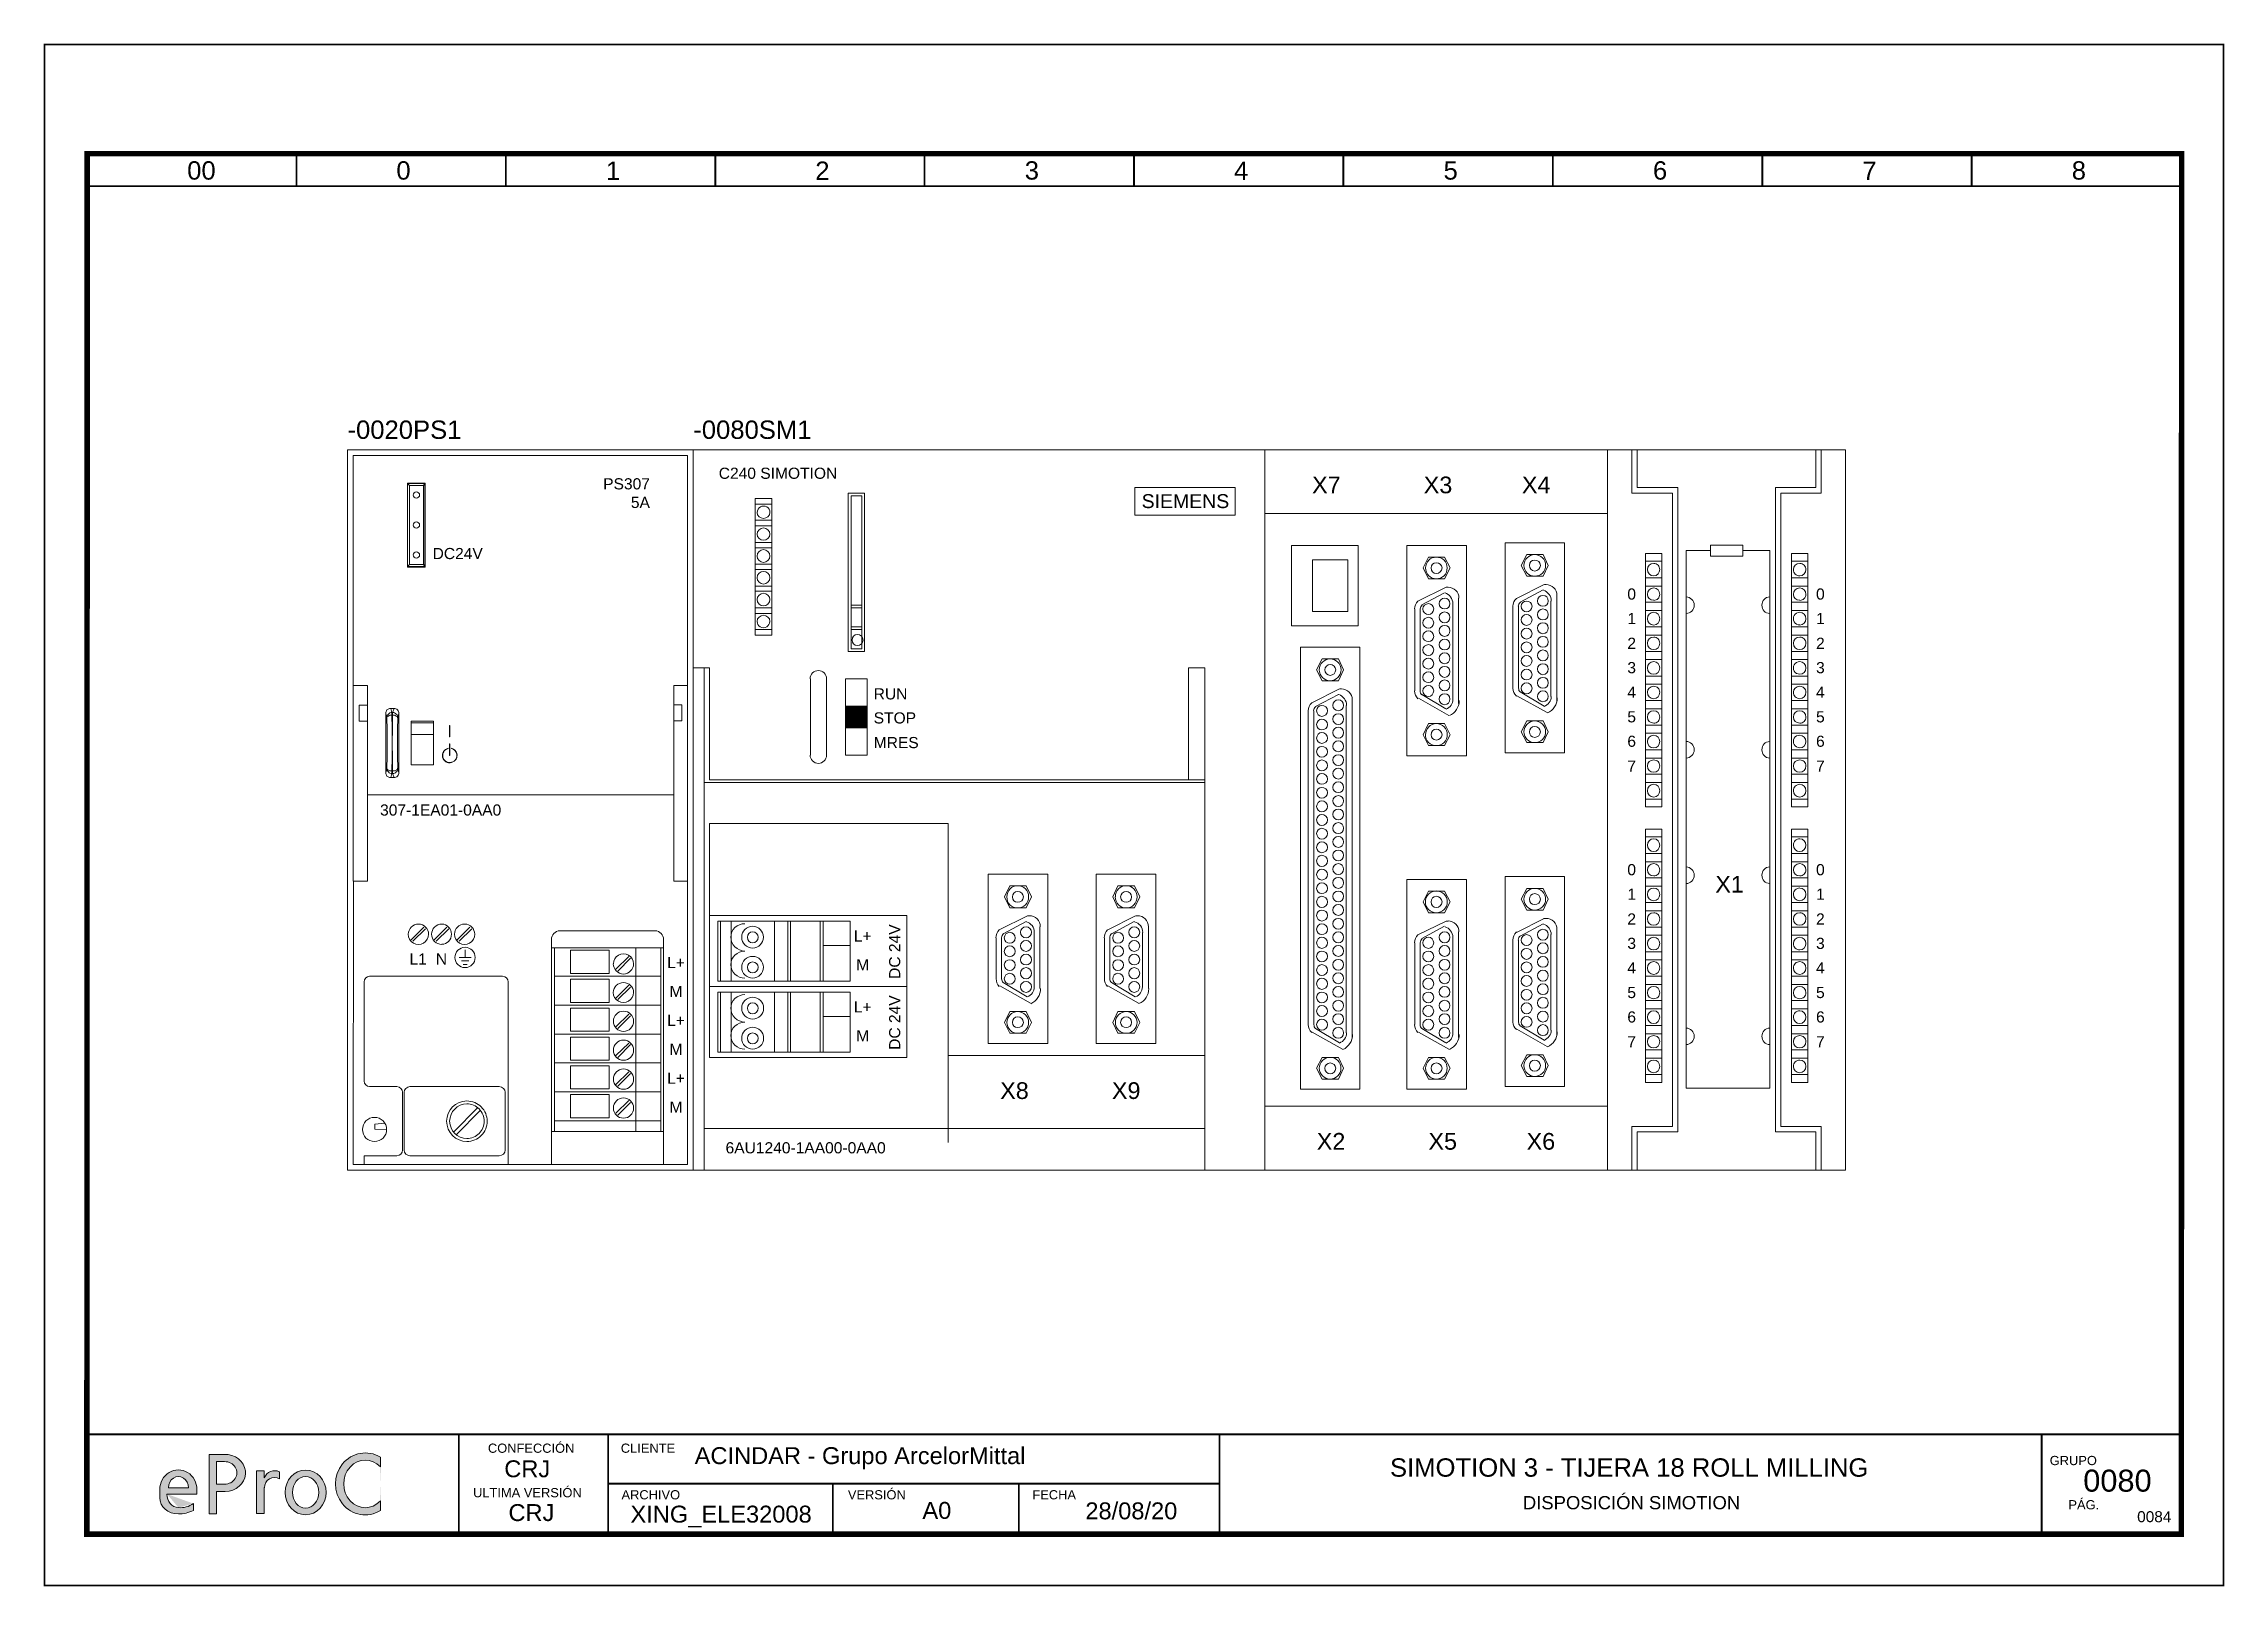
# Model space of a CAD drawing. Header units: millimetres. Extents: x 2 to 14510, y -7775 to 12.
# Drawn here: x 389.8 to 687, y -2349.5 to -2139.3 of the extents above; entities that cross this region are included whole.
import ezdxf
from ezdxf.enums import TextEntityAlignment as Align

# ---------------------------------------------------------------- set-up
doc = ezdxf.new("R2010")
doc.units = ezdxf.units.MM
for name, color, linetype, lineweight in [('Cables eProC', 81, 'Continuous', 25), ('eProC - L2', 41, 'Continuous', 20), ('Rótulo eProC', 222, 'Continuous', 25), ('Textos eProC', 41, 'Continuous', 25)]:
    doc.layers.add(name, color=color, linetype=linetype, lineweight=lineweight)
doc.styles.get("Standard").update_dxf_attribs({"font": 'arial.ttf'})

msp = doc.modelspace()

# ---------------------------------------------------------------- texts
at = {"layer": 'eProC - L2'}
for s, width, insert, char_height, attachment_point in [('PS307\\P5A', 6.7221, (472.44, -2198.52), 1.519, 3), ('C240 SIMOTION', 21.8018, (481.82, -2197.08), 1.5194, 1), ('X7', 6.7221, (562.69, -2198.29), 2.279, 1), ('X3', 6.7221, (577.91, -2198.29), 2.279, 1), ('X4', 6.7221, (591.29, -2198.29), 2.279, 1), ('SIEMENS', 21.8018, (539.46, -2200.69), 1.899, 1), ('DC24V', 6.7221, (449.66, -2208.02), 1.519, 3), ('0', 6.7221, (606.25, -2214.31), 1.52, 5), ('0', 6.7221, (631.97, -2214.31), 1.52, 5), ('1', 6.7221, (606.25, -2217.64), 1.52, 5), ('1', 6.7221, (631.97, -2217.64), 1.52, 5), ('2', 6.7221, (606.25, -2221.01), 1.52, 5), ('2', 6.7221, (631.97, -2221.01), 1.52, 5), ('3', 6.7221, (606.25, -2224.34), 1.52, 5), ('3', 6.7221, (631.97, -2224.34), 1.52, 5), ('RUN', 6.7221, (502.94, -2227.14), 1.519, 1), ('4', 6.7221, (606.25, -2227.67), 1.52, 5), ('4', 6.7221, (631.97, -2227.67), 1.52, 5), ('STOP', 6.7221, (502.94, -2230.42), 1.519, 1), ('5', 6.7221, (606.25, -2231.04), 1.52, 5), ('5', 6.7221, (631.97, -2231.04), 1.52, 5), ('MRES', 6.7221, (502.94, -2233.78), 1.519, 1), ('6', 6.7221, (606.25, -2234.37), 1.52, 5), ('6', 6.7221, (631.97, -2234.37), 1.52, 5), ('7', 6.7221, (606.25, -2237.75), 1.52, 5), ('7', 6.7221, (631.97, -2237.75), 1.52, 5), ('307-1EA01-0AA0', 6.7221, (435.66, -2242.97), 1.5194, 1), ('0', 6.7221, (606.25, -2251.87), 1.52, 5), ('X1', 6.7221, (617.65, -2252.7), 2.279, 1), ('0', 6.7221, (631.97, -2251.87), 1.52, 5), ('1', 6.7221, (606.25, -2255.2), 1.52, 5), ('1', 6.7221, (631.97, -2255.2), 1.52, 5), ('2', 6.7221, (606.25, -2258.58), 1.52, 5), ('2', 6.7221, (631.97, -2258.58), 1.52, 5), ('L+', 6.7221, (501.44, -2260.13), 1.519, 2), ('3', 6.7221, (606.25, -2261.91), 1.52, 5), ('3', 6.7221, (631.97, -2261.91), 1.52, 5), ('L1', 6.7221, (440.85, -2263.27), 1.519, 2), ('N', 6.7221, (444.03, -2263.27), 1.52, 2), ('L+', 6.7221, (476, -2263.76), 1.519, 2), ('M', 6.7221, (501.44, -2264.07), 1.52, 2), ('4', 6.7221, (606.25, -2265.23), 1.52, 5), ('4', 6.7221, (631.97, -2265.23), 1.52, 5), ('M', 6.7221, (476, -2267.7), 1.52, 2), ('5', 6.7221, (606.25, -2268.61), 1.52, 5), ('5', 6.7221, (631.97, -2268.61), 1.52, 5), ('L+', 6.7221, (501.44, -2269.8), 1.519, 2), ('L+', 6.7221, (476, -2271.64), 1.519, 2), ('M', 6.7221, (501.44, -2273.74), 1.52, 2), ('6', 6.7221, (606.25, -2271.94), 1.52, 5), ('6', 6.7221, (631.97, -2271.94), 1.52, 5), ('M', 6.7221, (476, -2275.59), 1.52, 2), ('7', 6.7221, (606.25, -2275.31), 1.52, 5), ('7', 6.7221, (631.97, -2275.31), 1.52, 5), ('L+', 6.7221, (476, -2279.52), 1.519, 2), ('X8', 6.7221, (520.18, -2280.83), 2.279, 1), ('X9', 6.7221, (535.41, -2280.83), 2.279, 1), ('M', 6.7221, (476, -2283.47), 1.52, 2), ('X2', 6.7221, (563.33, -2287.74), 2.279, 1), ('X5', 6.7221, (578.55, -2287.74), 2.279, 1), ('X6', 6.7221, (591.93, -2287.74), 2.279, 1), ('6AU1240-1AA00-0AA0', 21.8018, (482.75, -2289), 1.5194, 1)]:
    msp.add_mtext_dynamic_manual_height_columns(s, width=width, gutter_width=9.5, heights=[0], dxfattribs=dict(at, insert=insert, char_height=char_height, attachment_point=attachment_point))
at = {"layer": 'eProC - L2', "char_height": 1.519, "attachment_point": 2, "rotation": 90}
for insert in [(505.04, -2263.03), (505.04, -2272.7)]:
    msp.add_mtext_dynamic_manual_height_columns('DC 24V', width=12.0267, gutter_width=9.5, heights=[0], dxfattribs=dict(at, insert=insert))
at = {"layer": 'Textos eProC', "char_height": 2.5, "attachment_point": 7}
for s, insert in [('-0020PS1', (431.22, -2193.19)), ('-0080SM1', (478.35, -2193.19))]:
    msp.add_mtext_dynamic_manual_height_columns(s, width=18.3122, gutter_width=12.5, heights=[0], dxfattribs=dict(at, insert=insert))

# ---------------------------------------------------------------- blocks, each defined once
blk = doc.blocks.new('eProC - Rótulo')
at = {"layer": 'eProC - L2', "lineweight": 0}
h = blk.add_hatch(color=256, dxfattribs=at)
h.dxf.hatch_style = 1
edge = h.paths.add_edge_path()
edge.add_ellipse((18.25, -196.93), major_axis=(0, 2.69), ratio=0.939464, start_angle=270, end_angle=450)
edge.add_line((15.72, -196.93), (15.72, -198.03))
edge.add_ellipse((18.25, -198.03), major_axis=(-2.53, 0), ratio=0.876522, start_angle=0, end_angle=90)
edge.add_arc((18.27, -195.56), 4.68, 269.7405, 295.7776)
edge.add_line((20.31, -199.78), (20.3, -198.83))
edge.add_arc((18.53, -196.37), 3.03, 264.7183, 305.6748, ccw=False)
edge.add_ellipse((18.25, -197.53), major_axis=(0, -1.85), ratio=0.84382, start_angle=270, end_angle=360, ccw=False)
edge.add_line((16.69, -197.53), (20.78, -197.53))
edge.add_line((20.78, -197.53), (20.78, -196.93))
edge = h.paths.add_edge_path(flags=16)
edge.add_line((19.61, -196.67), (16.89, -196.67))
edge.add_ellipse((18.25, -196.65), major_axis=(0, 1.49), ratio=0.911854, start_angle=269.1481, end_angle=450.8519, ccw=False)
edge = h.paths.add_edge_path()
edge.add_ellipse((24.54, -194.65), major_axis=(2.86, 0), ratio=0.887904, start_angle=271.7432, end_angle=440.0131)
edge.add_line((25.03, -192.15), (22.44, -192.15))
edge.add_line((22.44, -192.15), (22.44, -197.19))
edge.add_line((22.44, -197.19), (22.44, -200.23))
edge.add_line((22.44, -200.23), (23.45, -200.23))
edge.add_line((23.45, -200.23), (23.45, -197.19))
edge.add_line((23.45, -197.19), (24.62, -197.19))
edge = h.paths.add_edge_path(flags=16)
edge.add_line((23.45, -196.19), (23.45, -193.11))
edge.add_line((23.45, -193.11), (24.54, -193.11))
edge.add_ellipse((24.54, -194.65), major_axis=(1.68, 0), ratio=0.916927, start_angle=270, end_angle=450, ccw=False)
edge.add_line((24.54, -196.19), (23.45, -196.19))
h.paths.add_polyline_path([(28.88, -200.17), (29.96, -200.17), (29.96, -196.66, -0.579031), (32.03, -195.44), (32.03, -194.49, 0.427002), (29.96, -195.31), (29.96, -194.37), (28.88, -194.37)])
edge = h.paths.add_edge_path()
edge.add_ellipse((35.59, -197.31), major_axis=(0, 3.05), ratio=0.91675, start_angle=0, end_angle=360)
edge = h.paths.add_edge_path(flags=16)
edge.add_ellipse((35.59, -197.31), major_axis=(0, 2.15), ratio=0.833171, start_angle=0, end_angle=360)
edge = h.paths.add_edge_path()
edge.add_ellipse((43.72, -196.15), major_axis=(0, -3.25), ratio=0.901855, start_angle=135.3317, end_angle=404.6683, ccw=False)
edge.add_line((45.78, -193.84), (45.78, -192.51))
edge.add_ellipse((43.72, -196.15), major_axis=(0, -4.22), ratio=0.963019, start_angle=149.5634, end_angle=390.4366)
edge.add_line((45.78, -199.79), (45.78, -198.46))
at = {"layer": 'eProC - L2', "lineweight": 5, "const_width": 0.233}
for points in [[(0, 0), (297, 0), (297, -210), (0, -210), (0, 0)], [(5.78, -189.4), (291.22, -189.4)], [(56.47, -202.92), (56.47, -189.32)], [(76.84, -202.92), (76.84, -189.32)], [(160.14, -203), (160.14, -189.4)], [(76.84, -196.12), (160.14, -196.12)], [(107.46, -202.92), (107.46, -196.12)], [(132.8, -202.92), (132.8, -196.12)]]:
    blk.add_lwpolyline(points, dxfattribs=at)
at = {"layer": 'eProC - L2', "lineweight": 40, "const_width": 0.75}
blk.add_lwpolyline([(5.78, -203), (291.25, -203), (291.29, -14.87), (5.82, -14.87)], close=True, dxfattribs=at)
at = {"layer": 'eProC - L2', "lineweight": 5, "const_width": 0.233}
for points in [[(34.34, -19.31), (5.78, -19.31), (5.78, -14.87), (34.34, -14.87)], [(62.9, -19.31), (34.34, -19.31), (34.34, -14.87), (62.9, -14.87)], [(91.44, -19.31), (62.88, -19.31), (62.88, -14.87), (91.44, -14.87)], [(119.96, -19.31), (91.4, -19.31), (91.4, -14.87), (119.96, -14.87)], [(148.52, -19.31), (119.96, -19.31), (119.96, -14.87), (148.52, -14.87)], [(177.06, -19.31), (148.5, -19.31), (148.5, -14.87), (177.06, -14.87)], [(205.58, -19.31), (177.02, -19.31), (177.02, -14.87), (205.58, -14.87)], [(234.14, -19.31), (205.58, -19.31), (205.58, -14.87), (234.14, -14.87)], [(262.68, -19.31), (234.12, -19.31), (234.12, -14.87), (262.68, -14.87)], [(291.2, -19.31), (262.64, -19.31), (262.64, -14.87), (291.2, -14.87)]]:
    blk.add_lwpolyline(points, close=True, dxfattribs=at)
at = {"layer": 'eProC - L2', "lineweight": 0, "const_width": 0.233}
blk.add_lwpolyline([(272.21, -203), (272.21, -189.4)], dxfattribs=at)
at = {"layer": 'eProC - L2', "lineweight": 0}
for points in [[(22.44, -197.19), (22.44, -192.15), (25.03, -192.15)], [(23.45, -197.19), (23.45, -200.23), (22.44, -200.23), (22.44, -192.15), (23.45, -192.15)], [(23.45, -193.11), (23.45, -196.19)], [(24.54, -193.11), (23.45, -193.11), (23.45, -196.19), (24.54, -196.19)], [(45.78, -192.51), (45.78, -193.84)], [(29.96, -196.63), (29.96, -200.17), (28.88, -200.17), (28.88, -194.37), (29.96, -194.37), (29.96, -195.31)], [(32.03, -195.44), (32.03, -194.49)], [(15.72, -196.93), (15.72, -198.03)], [(20.78, -197.53), (16.69, -197.53)], [(16.89, -196.67), (19.61, -196.67)], [(20.31, -199.78), (20.3, -198.83)], [(20.78, -197.53), (20.78, -196.93)], [(24.62, -197.19), (23.45, -197.19)], [(45.78, -198.46), (45.78, -199.79)]]:
    blk.add_lwpolyline(points, dxfattribs=at)
for centre, radius, start, end in [((31.39, -195.89), 1.54, 65.488, 157.9784), ((31.35, -196.65), 1.38, 60.4085, 180.6971), ((18.53, -196.37), 3.03, 264.7183, 305.6748), ((18.27, -195.56), 4.68, 269.7405, 295.7776)]:
    blk.add_arc(centre, radius, start, end, dxfattribs=at)
for centre, major_axis, ratio, start_param, end_param in [((24.54, -194.65), (1.68, 0), 0.916927, 4.712389, 7.853982), ((24.54, -194.65), (2.86, 0), 0.887904, 4.742813, 7.679678), ((43.72, -196.15), (0, -4.22), 0.963019, 2.610374, 6.814404), ((43.72, -196.15), (0, -3.25), 0.901855, 2.361983, 7.062795), ((18.25, -196.93), (0, 2.69), 0.939464, 4.712389, 7.853982), ((18.25, -196.65), (0, 1.49), 0.911854, 4.697521, 7.86885), ((18.25, -198.03), (-2.53, 0), 0.876522, 0, 1.570796), ((18.25, -197.53), (0, -1.85), 0.84382, 4.712389, 6.283185)]:
    blk.add_ellipse(centre, major_axis=major_axis, ratio=ratio, start_param=start_param, end_param=end_param, dxfattribs=at)
for major_axis, ratio in [((0, 3.05), 0.91675), ((0, 2.15), 0.833171)]:
    blk.add_ellipse((35.59, -197.31), major_axis=major_axis, ratio=ratio, dxfattribs=at)
at = {"layer": 'eProC - L2', "lineweight": 20, "char_height": 2.5, "attachment_point": 7}
for s, insert in [('{\\fArial|b0|i0|c0|p18;00}', (19.45, -18.45)), ('{\\fArial|b0|i0|c0|p18;0}', (47.96, -18.45)), ('{\\fArial|b0|i0|c0|p18;1}', (76.52, -18.45)), ('{\\fArial|b0|i0|c0|p18;2}', (105.06, -18.45)), ('{\\fArial|b0|i0|c0|p18;3}', (133.61, -18.45)), ('{\\fArial|b0|i0|c0|p18;4}', (162.14, -18.45)), ('{\\fArial|b0|i0|c0|p18;5}', (190.69, -18.45)), ('{\\fArial|b0|i0|c0|p18;6}', (219.23, -18.45)), ('{\\fArial|b0|i0|c0|p18;7}', (247.77, -18.45)), ('{\\fArial|b0|i0|c0|p18;8}', (276.31, -18.45))]:
    blk.add_mtext(s, dxfattribs=dict(at, insert=insert))
at = {"layer": 'eProC - L2', "attachment_point": 7}
for s, insert, char_height in [('{\\fArial|b0|i0|c0|p18;CONFECCIÓN }', (60.44, -191.93), 1.2552), ('{\\fArial|b0|i0|c0|p18;CRJ}', (62.67, -195.28), 2.3051), ('{\\fArial|b0|i0|c0|p18;CLIENTE}', (78.55, -191.93), 1.2552), ('{\\fArial|b0|i0|c0|p18;ACINDAR - Grupo ArcelorMittal}', (88.62, -194.15), 2.3051), ('{\\fArial|b0|i0|c0|p18;GRUPO}', (273.31, -193.61), 1.2552), ('{\\fArial|b0|i0|c0|p18;ULTIMA VERSIÓN}', (58.42, -197.99), 1.2552), ('{\\fArial|b0|i0|c0|p18;CRJ}', (63.24, -201.25), 2.3051), ('{\\fArial|b0|i0|c0|p18;ARCHIVO}', (78.65, -198.28), 1.2552), ('{\\fArial|b0|i0|c0|p18;XING_ELE32008}', (79.87, -202.09), 2.3051), ('{\\fArial|b0|i0|c0|p18;VERSIÓN}', (109.5, -198.28), 1.2552), ('{\\fArial|b0|i0|c0|p18;A0}', (119.66, -200.95), 2.3051), ('{\\fArial|b0|i0|c0|p18;FECHA}', (134.65, -198.28), 1.2552), ('{\\fArial|b0|i0|c0|p18;28/08/20}', (141.87, -201.01), 2.3051), ('{\\fArial|b0|i0|c0|p18;PÁG.}', (275.86, -199.64), 1.2552)]:
    blk.add_mtext(s, dxfattribs=dict(at, insert=insert, char_height=char_height))
at = {"layer": 'eProC - L2', "insert": (215.99, -192.67), "char_height": 2.5, "width": 89.0143, "attachment_point": 2}
blk.add_mtext('{\\fArial|b0|i0|c0|p18;SIMOTION 3 - TIJERA 18 ROLL MILLING}', dxfattribs=at)
at = {"layer": 'eProC - L2'}
for tag, p in [('GR', (284.94, -193.11)), ('PG', (284.94, -198.93))]:
    blk.add_attdef(tag, text='', height=3, dxfattribs=at).set_placement(p, align=Align.MIDDLE)
blk.add_attdef('DESCRIPCIÓN', text='', height=1.8, dxfattribs=at).set_placement((216.31, -199.61), align=Align.CENTER)

# ---------------------------------------------------------------- linework, layer by layer
at = {"layer": 'eProC - L2'}
for p, q in [((431.22, -2292.79), (431.22, -2194.63)), ((431.22, -2194.63), (478.35, -2194.63)), ((478.35, -2194.63), (431.22, -2194.63)), ((431.22, -2194.63), (431.22, -2292.79)), ((477.54, -2195.4), (431.99, -2195.4)), ((431.99, -2195.4), (431.99, -2253.43)), ((477.54, -2253.43), (477.54, -2195.4)), ((478.35, -2194.63), (478.35, -2292.79)), ((478.35, -2194.63), (478.35, -2292.79)), ((478.35, -2194.63), (478.35, -2292.79)), ((478.35, -2292.79), (478.35, -2194.63)), ((478.35, -2194.63), (478.35, -2292.79)), ((478.35, -2292.79), (478.35, -2194.63)), ((478.35, -2292.79), (478.35, -2194.63)), ((635.41, -2194.63), (635.41, -2292.79)), ((439.41, -2210.65), (439.41, -2199.19)), ((439.41, -2199.19), (441.81, -2199.19)), ((439.41, -2210.55), (439.41, -2199.24)), ((439.41, -2199.24), (441.76, -2199.24)), ((439.41, -2199.24), (439.67, -2199.49)), ((439.67, -2199.49), (439.67, -2210.29)), ((439.67, -2199.49), (441.56, -2199.49)), ((441.56, -2199.49), (441.76, -2199.24)), ((441.56, -2210.29), (441.56, -2199.49)), ((441.76, -2199.24), (441.76, -2210.55)), ((441.81, -2199.19), (441.81, -2210.65)), ((439.41, -2202.36), (439.41, -2202.36)), ((441.76, -2202.36), (441.81, -2202.36)), ((486.8, -2219.91), (486.8, -2201.29)), ((486.8, -2201.29), (489.05, -2201.29)), ((486.8, -2202.05), (489.05, -2202.05)), ((489.05, -2201.29), (489.05, -2219.91)), ((439.41, -2203.33), (439.41, -2203.33)), ((441.76, -2203.33), (441.81, -2203.33)), ((486.8, -2204.25), (489.05, -2204.25)), ((486.8, -2205.02), (489.05, -2205.02)), ((439.41, -2206.45), (439.41, -2206.45)), ((439.41, -2207.43), (439.41, -2207.43)), ((441.76, -2206.45), (441.81, -2206.45)), ((441.76, -2207.43), (441.81, -2207.43)), ((486.8, -2207.27), (489.05, -2207.27)), ((486.8, -2207.99), (489.05, -2207.99)), ((439.41, -2208.96), (439.41, -2208.96)), ((439.67, -2210.29), (439.41, -2210.55)), ((441.76, -2210.55), (439.41, -2210.55)), ((439.41, -2210.55), (439.41, -2210.55)), ((441.81, -2210.65), (439.41, -2210.65)), ((439.67, -2210.29), (441.56, -2210.29)), ((441.56, -2210.29), (441.76, -2210.55)), ((441.76, -2208.96), (441.81, -2208.96)), ((441.76, -2210.55), (441.81, -2210.55)), ((486.8, -2210.24), (489.05, -2210.24)), ((486.8, -2210.96), (489.05, -2210.96)), ((486.8, -2213.21), (489.05, -2213.21)), ((486.8, -2213.93), (489.05, -2213.93)), ((486.8, -2216.18), (489.05, -2216.18)), ((486.8, -2216.95), (489.05, -2216.95)), ((486.8, -2219.15), (489.05, -2219.15)), ((489.05, -2219.91), (486.8, -2219.91)), ((478.35, -2224.37), (480.55, -2224.37)), ((479.84, -2224.37), (479.84, -2292.79)), ((480.55, -2224.37), (480.55, -2239.62)), ((431.99, -2226.77), (433.93, -2226.77)), ((433.93, -2226.77), (433.93, -2253.43)), ((477.54, -2226.77), (475.69, -2226.77)), ((475.69, -2226.77), (475.69, -2253.43)), ((432.81, -2231.63), (432.81, -2229.43)), ((432.81, -2229.43), (433.93, -2229.43)), ((433.93, -2231.63), (432.81, -2231.63)), ((436.49, -2230.3), (436.44, -2230.46)), ((436.44, -2230.46), (436.44, -2230.56)), ((436.59, -2231.12), (436.44, -2230.56)), ((436.44, -2230.56), (436.44, -2238.65)), ((436.54, -2230.2), (436.49, -2230.3)), ((436.59, -2230.1), (436.54, -2230.2)), ((436.75, -2230), (436.59, -2230.1)), ((436.65, -2230.87), (436.59, -2231.02)), ((436.59, -2231.12), (436.65, -2231.02)), ((436.59, -2231.02), (436.59, -2231.12)), ((436.59, -2231.17), (436.59, -2231.12)), ((436.59, -2231.12), (436.59, -2231.12)), ((436.59, -2231.12), (436.59, -2231.17)), ((436.65, -2232.76), (436.59, -2231.17)), ((436.7, -2230.76), (436.65, -2230.87)), ((436.65, -2231.02), (436.7, -2230.97)), ((436.8, -2230.66), (436.7, -2230.76)), ((436.7, -2230.97), (436.8, -2230.92)), ((436.85, -2229.94), (436.75, -2230)), ((436.9, -2230.56), (436.8, -2230.66)), ((436.8, -2230.92), (436.9, -2230.87)), ((436.95, -2229.89), (436.85, -2229.94)), ((437, -2230.51), (436.9, -2230.56)), ((436.9, -2230.87), (437, -2230.81)), ((437.11, -2229.89), (436.95, -2229.89)), ((437.16, -2230.46), (437, -2230.51)), ((437, -2230.81), (437.16, -2230.81)), ((437.26, -2230.46), (437.11, -2229.89)), ((437.11, -2229.89), (437.57, -2229.89)), ((437.26, -2230.46), (437.16, -2230.46)), ((437.16, -2230.81), (437.26, -2230.81)), ((437.36, -2230.46), (437.26, -2230.46)), ((437.26, -2230.56), (437.26, -2230.46)), ((437.26, -2230.81), (437.26, -2230.56)), ((437.36, -2230.81), (437.26, -2230.81)), ((437.26, -2230.81), (437.31, -2232.61)), ((437.57, -2229.89), (437.36, -2230.46)), ((437.36, -2230.46), (437.36, -2230.56)), ((437.52, -2230.46), (437.36, -2230.46)), ((437.36, -2230.56), (437.36, -2230.81)), ((437.36, -2232.61), (437.36, -2230.81)), ((437.36, -2230.81), (437.52, -2230.81)), ((437.62, -2230.51), (437.52, -2230.46)), ((437.52, -2230.81), (437.62, -2230.81)), ((437.67, -2229.89), (437.57, -2229.89)), ((437.77, -2230.56), (437.62, -2230.51)), ((437.62, -2230.81), (437.72, -2230.87)), ((437.82, -2229.94), (437.67, -2229.89)), ((437.72, -2230.87), (437.87, -2230.92)), ((437.87, -2230.66), (437.77, -2230.56)), ((437.93, -2230), (437.82, -2229.94)), ((437.98, -2230.76), (437.87, -2230.66)), ((437.87, -2230.92), (437.93, -2230.97)), ((438.03, -2230.1), (437.93, -2230)), ((437.93, -2230.97), (438.03, -2231.02)), ((438.03, -2230.87), (437.98, -2230.76)), ((438.13, -2230.2), (438.03, -2230.1)), ((438.03, -2231.02), (438.03, -2230.87)), ((438.08, -2231.12), (438.03, -2231.02)), ((438.03, -2231.02), (438.03, -2231.12)), ((438.03, -2231.12), (438.08, -2231.17)), ((438.08, -2231.17), (438.03, -2232.76)), ((438.23, -2230.56), (438.08, -2231.12)), ((438.08, -2231.12), (438.08, -2231.17)), ((438.08, -2231.12), (438.08, -2231.12)), ((438.18, -2230.3), (438.13, -2230.2)), ((438.23, -2230.46), (438.18, -2230.3)), ((438.23, -2230.56), (438.23, -2230.46)), ((438.23, -2238.65), (438.23, -2230.56)), ((442.94, -2231.63), (439.92, -2231.63)), ((439.92, -2231.63), (439.92, -2237.57)), ((439.92, -2231.84), (442.94, -2231.84)), ((442.94, -2237.57), (442.94, -2231.63)), ((445.19, -2232.2), (445.14, -2232.2)), ((445.14, -2232.2), (445.14, -2233.78)), ((445.19, -2233.78), (445.19, -2232.2)), ((475.69, -2229.38), (476.77, -2229.38)), ((476.77, -2231.58), (475.69, -2231.58)), ((476.77, -2229.38), (476.77, -2231.58)), ((436.65, -2234.6), (436.65, -2232.76)), ((436.65, -2236.44), (436.65, -2234.6)), ((437.31, -2232.61), (437.31, -2234.6)), ((437.31, -2234.6), (437.36, -2232.61)), ((437.31, -2234.6), (437.36, -2236.6)), ((437.31, -2236.6), (437.31, -2234.6)), ((438.03, -2232.76), (438.03, -2234.6)), ((438.03, -2234.6), (438.03, -2236.44)), ((439.92, -2233.42), (442.94, -2233.42)), ((445.14, -2233.78), (445.19, -2233.78)), ((445.14, -2236.29), (445.14, -2234.7)), ((445.14, -2234.7), (445.19, -2234.7)), ((445.19, -2234.7), (445.19, -2236.29)), ((436.44, -2238.65), (436.59, -2238.08)), ((436.59, -2238.03), (436.65, -2236.44)), ((436.59, -2238.03), (436.59, -2238.08)), ((436.59, -2238.08), (436.59, -2238.03)), ((436.59, -2238.08), (436.59, -2238.18)), ((436.59, -2238.08), (436.59, -2238.08)), ((436.59, -2238.08), (436.65, -2238.18)), ((437.26, -2238.39), (437.31, -2236.6)), ((437.36, -2236.6), (437.36, -2238.39)), ((438.03, -2236.44), (438.08, -2238.03)), ((438.03, -2238.08), (438.08, -2238.03)), ((438.03, -2238.18), (438.03, -2238.08)), ((438.03, -2238.18), (438.08, -2238.08)), ((438.08, -2238.03), (438.08, -2238.08)), ((438.08, -2238.08), (438.08, -2238.08)), ((438.08, -2238.08), (438.23, -2238.65)), ((439.92, -2237.57), (442.94, -2237.57)), ((444.94, -2235.32), (444.94, -2235.37)), ((445.19, -2236.29), (445.14, -2236.29)), ((445.4, -2235.37), (445.4, -2235.32)), ((436.44, -2238.65), (436.44, -2238.75)), ((436.44, -2238.75), (436.49, -2238.9)), ((436.49, -2238.9), (436.54, -2239)), ((436.54, -2239), (436.59, -2239.11)), ((436.59, -2238.18), (436.65, -2238.34)), ((436.59, -2239.11), (436.75, -2239.21)), ((436.65, -2238.18), (436.7, -2238.24)), ((436.65, -2238.34), (436.7, -2238.44)), ((436.7, -2238.24), (436.8, -2238.29)), ((436.7, -2238.44), (436.8, -2238.54)), ((436.75, -2239.21), (436.85, -2239.26)), ((436.8, -2238.29), (436.9, -2238.34)), ((436.8, -2238.54), (436.9, -2238.65)), ((436.85, -2239.26), (436.95, -2239.31)), ((436.9, -2238.34), (437, -2238.39)), ((436.9, -2238.65), (437, -2238.7)), ((436.95, -2239.31), (437.11, -2239.31)), ((437, -2238.39), (437.16, -2238.39)), ((437, -2238.7), (437.16, -2238.75)), ((437.26, -2238.75), (437.11, -2239.31)), ((437.11, -2239.31), (437.57, -2239.31)), ((437.16, -2238.39), (437.26, -2238.39)), ((437.16, -2238.75), (437.26, -2238.75)), ((437.36, -2238.39), (437.26, -2238.39)), ((437.26, -2238.39), (437.26, -2238.65)), ((437.26, -2238.65), (437.26, -2238.75)), ((437.26, -2238.75), (437.36, -2238.75)), ((437.36, -2238.65), (437.36, -2238.39)), ((437.36, -2238.39), (437.52, -2238.39)), ((437.36, -2238.75), (437.36, -2238.65)), ((437.57, -2239.31), (437.36, -2238.75)), ((437.36, -2238.75), (437.52, -2238.75)), ((437.52, -2238.39), (437.62, -2238.39)), ((437.52, -2238.75), (437.62, -2238.7)), ((437.67, -2239.31), (437.57, -2239.31)), ((437.62, -2238.39), (437.72, -2238.34)), ((437.62, -2238.7), (437.77, -2238.65)), ((437.82, -2239.26), (437.67, -2239.31)), ((437.72, -2238.34), (437.87, -2238.29)), ((437.77, -2238.65), (437.87, -2238.54)), ((437.93, -2239.21), (437.82, -2239.26)), ((437.87, -2238.29), (437.93, -2238.24)), ((437.87, -2238.54), (437.98, -2238.44)), ((437.93, -2238.24), (438.03, -2238.18)), ((438.03, -2239.11), (437.93, -2239.21)), ((437.98, -2238.44), (438.03, -2238.34)), ((438.03, -2238.34), (438.03, -2238.18)), ((438.13, -2239), (438.03, -2239.11)), ((438.18, -2238.9), (438.13, -2239)), ((438.23, -2238.75), (438.18, -2238.9)), ((438.23, -2238.65), (438.23, -2238.75)), ((433.93, -2241.66), (475.69, -2241.66)), ((480.55, -2275.29), (480.55, -2245.55)), ((432.04, -2253.43), (431.99, -2292.02)), ((433.93, -2253.43), (432.04, -2253.43)), ((475.69, -2253.43), (477.54, -2253.43)), ((477.54, -2292.02), (477.54, -2253.43)), ((480.55, -2258.09), (480.55, -2267.76)), ((481.68, -2258.86), (481.68, -2267.05)), ((482.04, -2267.05), (482.04, -2258.86)), ((483.52, -2267.05), (483.52, -2258.86)), ((489.41, -2267.05), (489.41, -2258.86)), ((491.61, -2258.86), (491.25, -2258.86)), ((491.25, -2258.86), (491.25, -2267.05)), ((491.61, -2267.05), (491.61, -2258.86)), ((439.92, -2261.42), (441.61, -2259.68)), ((440.13, -2261.62), (441.87, -2259.93)), ((443.04, -2261.42), (444.78, -2259.68)), ((443.3, -2261.62), (445.04, -2259.93)), ((446.16, -2261.42), (447.9, -2259.68)), ((446.42, -2261.62), (448.16, -2259.93)), ((459.01, -2261.37), (459.01, -2292.02)), ((460.19, -2260.19), (473.13, -2260.19)), ((474.31, -2261.37), (474.31, -2292.02)), ((446.42, -2263.82), (448.06, -2263.82)), ((446.78, -2264.28), (447.75, -2264.28)), ((446.98, -2264.8), (447.55, -2264.8)), ((447.24, -2262.8), (447.24, -2263.82)), ((459.01, -2262.49), (474.31, -2262.49)), ((459.42, -2262.49), (459.42, -2287.52)), ((461.62, -2266.02), (461.62, -2262.85)), ((461.62, -2262.85), (466.89, -2262.85)), ((466.89, -2262.85), (466.89, -2266.02)), ((467.81, -2265.41), (469.55, -2263.67)), ((468.07, -2265.67), (469.81, -2263.93)), ((470.52, -2262.49), (470.52, -2287.52)), ((473.95, -2262.49), (473.95, -2287.52)), ((433.47, -2267.15), (433.47, -2280.66)), ((434.24, -2266.38), (452.36, -2266.38)), ((453.12, -2267.15), (453.12, -2292.02)), ((459.42, -2266.38), (473.95, -2266.38)), ((466.89, -2266.02), (461.62, -2266.02)), ((461.62, -2269.96), (461.62, -2266.79)), ((461.62, -2266.79), (466.89, -2266.79)), ((466.89, -2266.79), (466.89, -2269.96)), ((467.81, -2269.35), (469.55, -2267.61)), ((468.07, -2269.56), (469.81, -2267.87)), ((480.55, -2267.76), (480.55, -2277.44)), ((491.25, -2267.05), (491.61, -2267.05)), ((459.42, -2270.32), (473.95, -2270.32)), ((466.89, -2269.96), (461.62, -2269.96)), ((461.62, -2273.85), (461.62, -2270.73)), ((461.62, -2270.73), (466.89, -2270.73)), ((466.89, -2270.73), (466.89, -2273.85)), ((481.68, -2268.53), (481.68, -2276.72)), ((482.04, -2276.72), (482.04, -2268.53)), ((483.52, -2276.72), (483.52, -2268.53)), ((489.41, -2276.72), (489.41, -2268.53)), ((491.61, -2268.53), (491.25, -2268.53)), ((491.25, -2268.53), (491.25, -2276.72)), ((491.61, -2276.72), (491.61, -2268.53)), ((467.81, -2273.29), (469.55, -2271.55)), ((468.07, -2273.5), (469.81, -2271.76)), ((459.42, -2274.26), (473.95, -2274.26)), ((466.89, -2273.85), (461.62, -2273.85)), ((466.89, -2274.67), (461.62, -2274.67)), ((461.62, -2274.67), (461.62, -2277.8)), ((466.89, -2277.8), (466.89, -2274.67)), ((467.81, -2277.18), (469.55, -2275.49)), ((468.07, -2277.44), (469.81, -2275.7)), ((491.25, -2276.72), (491.61, -2276.72)), ((459.42, -2278.2), (473.95, -2278.2)), ((461.62, -2277.8), (466.89, -2277.8)), ((461.62, -2281.74), (461.62, -2278.61)), ((461.62, -2278.61), (466.89, -2278.61)), ((466.89, -2278.61), (466.89, -2281.74)), ((467.81, -2281.12), (469.55, -2279.43)), ((468.07, -2281.38), (469.81, -2279.64)), ((434.24, -2281.43), (437.93, -2281.43)), ((438.74, -2282.2), (438.74, -2290.08)), ((438.95, -2282.2), (438.95, -2290.08)), ((439.72, -2281.43), (451.9, -2281.43)), ((452.72, -2282.2), (452.72, -2290.08)), ((459.42, -2282.15), (473.95, -2282.15)), ((466.89, -2281.74), (461.62, -2281.74)), ((466.89, -2282.5), (461.62, -2282.5)), ((461.62, -2282.5), (461.62, -2285.68)), ((466.89, -2285.68), (466.89, -2282.5)), ((448.98, -2284.29), (445.65, -2287.62)), ((446.01, -2287.98), (449.34, -2284.65)), ((461.62, -2285.68), (466.89, -2285.68)), ((467.81, -2285.06), (469.55, -2283.32)), ((468.07, -2285.32), (469.81, -2283.58)), ((434.96, -2286.55), (436.29, -2286.39)), ((434.96, -2287.21), (434.96, -2286.55)), ((436.54, -2287.26), (434.96, -2287.21)), ((459.01, -2287.52), (474.31, -2287.52)), ((459.42, -2286.09), (473.95, -2286.09)), ((433.47, -2292.02), (433.47, -2290.85)), ((433.47, -2290.85), (437.93, -2290.85)), ((439.72, -2290.85), (451.9, -2290.85)), ((478.35, -2292.79), (431.22, -2292.79)), ((431.22, -2292.79), (478.35, -2292.79)), ((431.99, -2292.02), (477.54, -2292.02))]:
    msp.add_line(p, q, dxfattribs=at)
at = {"layer": 'eProC - L2', "lineweight": 9}
msp.add_line((635.41, -2194.63), (478.35, -2194.63), dxfattribs=at)
at = {"layer": 'eProC - L2', "lineweight": 13}
for p, q in [((478.35, -2194.63), (602.97, -2194.63)), ((556.24, -2194.63), (556.24, -2292.79)), ((602.97, -2194.63), (602.97, -2292.79)), ((635.41, -2194.63), (602.97, -2194.63)), ((602.97, -2194.63), (602.97, -2292.79)), ((606.29, -2200.57), (606.29, -2194.63)), ((607.01, -2194.63), (607.01, -2199.8)), ((631.37, -2199.8), (631.37, -2194.63)), ((632.09, -2194.63), (632.09, -2200.57)), ((501.69, -2200.57), (499.44, -2200.57)), ((499.44, -2200.57), (499.44, -2222.11)), ((501.33, -2200.93), (499.85, -2200.93)), ((499.85, -2200.93), (499.85, -2221.76)), ((501.33, -2221.76), (501.33, -2200.93)), ((501.69, -2222.11), (501.69, -2200.57)), ((538.54, -2199.8), (552.2, -2199.8)), ((538.54, -2199.8), (538.54, -2203.54)), ((552.2, -2199.8), (552.2, -2203.54)), ((611.82, -2200.57), (606.29, -2200.57)), ((607.01, -2199.8), (612.54, -2199.8)), ((611.82, -2286.85), (611.82, -2200.57)), ((612.54, -2199.8), (612.54, -2287.57)), ((625.84, -2287.57), (625.84, -2199.8)), ((625.84, -2199.8), (631.37, -2199.8)), ((632.09, -2200.57), (626.56, -2200.57)), ((626.56, -2200.57), (626.56, -2286.85)), ((552.2, -2203.54), (538.54, -2203.54)), ((556.24, -2203.33), (602.97, -2203.33)), ((559.88, -2207.68), (559.88, -2218.63)), ((568.99, -2207.68), (559.88, -2207.68)), ((568.99, -2218.63), (568.99, -2207.68)), ((583.73, -2207.68), (575.59, -2207.68)), ((575.59, -2207.68), (575.59, -2236.34)), ((583.73, -2236.34), (583.73, -2207.68)), ((597.08, -2207.32), (589, -2207.32)), ((589, -2207.32), (589, -2235.93)), ((597.08, -2235.93), (597.08, -2207.32)), ((613.66, -2281.63), (613.66, -2208.35)), ((613.66, -2208.35), (616.99, -2208.35)), ((621.39, -2207.63), (616.99, -2207.63)), ((616.99, -2207.63), (616.99, -2209.12)), ((621.39, -2209.12), (621.39, -2207.63)), ((621.39, -2208.35), (625.08, -2208.35)), ((625.08, -2208.35), (625.08, -2281.63)), ((562.74, -2209.63), (567.56, -2209.63)), ((562.74, -2213.16), (562.74, -2209.63)), ((567.56, -2209.63), (567.56, -2213.16)), ((577.84, -2210.75), (578.56, -2209.27)), ((578.56, -2212.24), (577.84, -2210.75)), ((578.56, -2209.27), (580.76, -2209.27)), ((580.76, -2209.27), (581.53, -2210.75)), ((581.53, -2210.75), (580.76, -2212.24)), ((591.2, -2210.39), (591.97, -2208.91)), ((591.97, -2211.88), (591.2, -2210.39)), ((591.97, -2208.91), (594.17, -2208.91)), ((594.17, -2208.91), (594.88, -2210.39)), ((594.88, -2210.39), (594.17, -2211.88)), ((608.14, -2243.3), (608.14, -2208.76)), ((608.14, -2208.76), (610.34, -2208.76)), ((608.14, -2209.83), (610.34, -2209.83)), ((610.34, -2208.76), (610.34, -2243.3)), ((616.99, -2209.12), (621.39, -2209.12)), ((628.04, -2243.3), (628.04, -2208.76)), ((628.04, -2208.76), (630.25, -2208.76)), ((628.04, -2209.83), (630.25, -2209.83)), ((630.25, -2208.76), (630.25, -2243.3)), ((562.74, -2216.69), (562.74, -2213.16)), ((567.56, -2213.16), (567.56, -2216.69)), ((577.12, -2215.26), (580.96, -2213.36)), ((577.64, -2215.77), (580.76, -2214.13)), ((580.76, -2212.24), (578.56, -2212.24)), ((590.53, -2214.9), (594.32, -2213)), ((591.04, -2215.41), (594.17, -2213.72)), ((594.17, -2211.88), (591.97, -2211.88)), ((608.14, -2212.08), (610.34, -2212.08)), ((608.14, -2213.21), (610.34, -2213.21)), ((628.04, -2212.08), (630.25, -2212.08)), ((628.04, -2213.21), (630.25, -2213.21)), ((499.85, -2216.18), (499.85, -2215.82)), ((499.85, -2215.82), (501.33, -2215.82)), ((501.33, -2216.18), (499.85, -2216.18)), ((501.33, -2215.82), (501.33, -2216.18)), ((567.56, -2216.69), (562.74, -2216.69)), ((576.71, -2216.33), (576.71, -2227.49)), ((577.43, -2216.33), (577.43, -2227.49)), ((581.88, -2215.61), (581.88, -2228.61)), ((582.65, -2214.85), (582.65, -2229.23)), ((590.07, -2215.97), (590.07, -2227.13)), ((590.84, -2215.97), (590.84, -2227.13)), ((595.24, -2215.26), (595.24, -2228.26)), ((596.06, -2214.49), (596.06, -2228.87)), ((608.14, -2215.41), (610.34, -2215.41)), ((608.14, -2216.54), (610.34, -2216.54)), ((628.04, -2215.41), (630.25, -2215.41)), ((628.04, -2216.54), (630.25, -2216.54)), ((499.85, -2219.15), (499.85, -2218.79)), ((499.85, -2218.79), (501.33, -2218.79)), ((501.33, -2219.15), (499.85, -2219.15)), ((501.33, -2218.79), (501.33, -2219.15)), ((559.88, -2218.63), (568.99, -2218.63)), ((608.14, -2218.79), (610.34, -2218.79)), ((608.14, -2219.91), (610.34, -2219.91)), ((628.04, -2218.79), (630.25, -2218.79)), ((628.04, -2219.91), (630.25, -2219.91)), ((499.44, -2222.11), (501.69, -2222.11)), ((499.85, -2221.76), (501.33, -2221.76)), ((569.19, -2221.55), (561.11, -2221.55)), ((561.11, -2221.55), (561.11, -2281.79)), ((563.31, -2224.62), (564.07, -2223.14)), ((564.07, -2223.14), (566.27, -2223.14)), ((566.27, -2223.14), (566.99, -2224.62)), ((569.19, -2281.79), (569.19, -2221.55)), ((608.14, -2222.11), (610.34, -2222.11)), ((608.14, -2223.24), (610.34, -2223.24)), ((628.04, -2222.11), (630.25, -2222.11)), ((628.04, -2223.24), (630.25, -2223.24)), ((494.32, -2225.85), (494.32, -2236.24)), ((496.52, -2225.85), (496.52, -2236.24)), ((499.08, -2236.24), (499.08, -2225.85)), ((499.08, -2225.85), (502.05, -2225.85)), ((502.05, -2225.85), (502.05, -2236.24)), ((545.86, -2239.62), (545.86, -2224.37)), ((545.86, -2224.37), (548.06, -2224.37)), ((548.06, -2224.37), (548.06, -2292.79)), ((564.07, -2226.11), (563.31, -2224.62)), ((566.27, -2226.11), (564.07, -2226.11)), ((566.99, -2224.62), (566.27, -2226.11)), ((608.14, -2225.49), (610.34, -2225.49)), ((628.04, -2225.49), (630.25, -2225.49)), ((562.64, -2229.13), (566.43, -2227.23)), ((563.15, -2229.64), (566.27, -2228)), ((568.17, -2228.72), (568.17, -2274.72)), ((577.18, -2228.51), (581.32, -2230.87)), ((577.64, -2228), (580.91, -2229.94)), ((590.58, -2228.15), (594.73, -2230.46)), ((591.04, -2227.64), (594.32, -2229.59)), ((608.14, -2226.57), (610.34, -2226.57)), ((608.14, -2228.82), (610.34, -2228.82)), ((628.04, -2226.57), (630.25, -2226.57)), ((628.04, -2228.82), (630.25, -2228.82)), ((502.05, -2229.59), (499.08, -2229.59)), ((499.08, -2229.59), (499.08, -2232.55)), ((502.05, -2229.59), (499.08, -2229.59)), ((499.08, -2229.59), (499.08, -2232.55)), ((502.05, -2232.55), (502.05, -2229.59)), ((502.05, -2232.55), (502.05, -2229.59)), ((562.18, -2230.2), (562.18, -2272.98)), ((562.95, -2230.2), (562.95, -2272.98)), ((567.35, -2229.48), (567.35, -2274.11)), ((577.84, -2233.48), (578.56, -2231.94)), ((578.56, -2231.94), (580.76, -2231.94)), ((580.76, -2231.94), (581.53, -2233.48)), ((591.2, -2233.07), (591.97, -2231.58)), ((591.97, -2231.58), (594.17, -2231.58)), ((594.17, -2231.58), (594.88, -2233.07)), ((608.14, -2229.94), (610.34, -2229.94)), ((608.14, -2232.15), (610.34, -2232.15)), ((628.04, -2229.94), (630.25, -2229.94)), ((628.04, -2232.15), (630.25, -2232.15)), ((499.08, -2232.55), (502.05, -2232.55)), ((499.08, -2232.55), (502.05, -2232.55)), ((499.08, -2232.55), (499.08, -2232.55)), ((578.56, -2234.96), (577.84, -2233.48)), ((580.76, -2234.96), (578.56, -2234.96)), ((581.53, -2233.48), (580.76, -2234.96)), ((591.97, -2234.55), (591.2, -2233.07)), ((594.17, -2234.55), (591.97, -2234.55)), ((594.88, -2233.07), (594.17, -2234.55)), ((608.14, -2233.27), (610.34, -2233.27)), ((628.04, -2233.27), (630.25, -2233.27)), ((502.05, -2236.24), (499.08, -2236.24)), ((575.59, -2236.34), (583.73, -2236.34)), ((589, -2235.93), (597.08, -2235.93)), ((608.14, -2235.52), (610.34, -2235.52)), ((608.14, -2236.65), (610.34, -2236.65)), ((628.04, -2235.52), (630.25, -2235.52)), ((628.04, -2236.65), (630.25, -2236.65)), ((479.84, -2239.97), (548.06, -2239.97)), ((480.55, -2239.62), (548.06, -2239.62)), ((608.14, -2238.85), (610.34, -2238.85)), ((608.14, -2239.97), (610.34, -2239.97)), ((628.04, -2238.85), (630.25, -2238.85)), ((628.04, -2239.97), (630.25, -2239.97)), ((608.14, -2242.23), (610.34, -2242.23)), ((610.34, -2243.3), (608.14, -2243.3)), ((628.04, -2242.23), (630.25, -2242.23)), ((630.25, -2243.3), (628.04, -2243.3)), ((480.55, -2245.55), (505.99, -2245.55)), ((505.63, -2245.55), (513.1, -2245.55)), ((513.1, -2245.55), (513.1, -2277.18)), ((608.14, -2280.87), (608.14, -2246.32)), ((608.14, -2246.32), (610.34, -2246.32)), ((610.34, -2246.32), (610.34, -2280.87)), ((628.04, -2280.87), (628.04, -2246.32)), ((628.04, -2246.32), (630.25, -2246.32)), ((630.25, -2246.32), (630.25, -2280.87)), ((608.14, -2247.4), (610.34, -2247.4)), ((608.14, -2249.65), (610.34, -2249.65)), ((628.04, -2247.4), (630.25, -2247.4)), ((628.04, -2249.65), (630.25, -2249.65)), ((526.66, -2252.46), (518.53, -2252.46)), ((518.53, -2252.46), (518.53, -2275.54)), ((526.66, -2275.54), (526.66, -2252.46)), ((541.4, -2252.46), (533.27, -2252.46)), ((533.27, -2252.46), (533.27, -2275.54)), ((541.4, -2275.54), (541.4, -2252.46)), ((597.08, -2252.77), (589, -2252.77)), ((589, -2252.77), (589, -2281.43)), ((597.08, -2281.43), (597.08, -2252.77)), ((608.14, -2250.77), (610.34, -2250.77)), ((608.14, -2252.97), (610.34, -2252.97)), ((628.04, -2250.77), (630.25, -2250.77)), ((628.04, -2252.97), (630.25, -2252.97)), ((520.78, -2255.58), (521.5, -2254.05)), ((521.5, -2257.07), (520.78, -2255.58)), ((521.5, -2254.05), (523.7, -2254.05)), ((523.7, -2254.05), (524.46, -2255.58)), ((524.46, -2255.58), (523.7, -2257.07)), ((535.52, -2255.58), (536.23, -2254.05)), ((536.23, -2257.07), (535.52, -2255.58)), ((536.23, -2254.05), (538.49, -2254.05)), ((538.49, -2254.05), (539.2, -2255.58)), ((539.2, -2255.58), (538.49, -2257.07)), ((583.73, -2253.18), (575.59, -2253.18)), ((575.59, -2253.18), (575.59, -2281.79)), ((577.84, -2256.25), (578.56, -2254.77)), ((578.56, -2254.77), (580.76, -2254.77)), ((580.76, -2254.77), (581.53, -2256.25)), ((583.73, -2281.79), (583.73, -2253.18)), ((591.2, -2255.89), (591.97, -2254.41)), ((591.97, -2257.38), (591.2, -2255.89)), ((591.97, -2254.41), (594.17, -2254.41)), ((594.17, -2254.41), (594.88, -2255.89)), ((594.88, -2255.89), (594.17, -2257.38)), ((608.14, -2254.1), (610.34, -2254.1)), ((628.04, -2254.1), (630.25, -2254.1)), ((507.47, -2258.09), (480.55, -2258.09)), ((499.75, -2258.86), (481.68, -2258.86)), ((496.06, -2258.86), (495.65, -2258.86)), ((495.65, -2258.86), (495.65, -2267.05)), ((496.06, -2267.05), (496.06, -2258.86)), ((499.75, -2267.05), (499.75, -2258.86)), ((507.47, -2267.76), (507.47, -2258.09)), ((520.06, -2260.04), (523.9, -2258.14)), ((520.57, -2260.6), (523.7, -2258.91)), ((523.7, -2257.07), (521.5, -2257.07)), ((534.85, -2260.04), (538.64, -2258.14)), ((535.36, -2260.6), (538.44, -2258.91)), ((538.49, -2257.07), (536.23, -2257.07)), ((577.12, -2260.75), (580.96, -2258.86)), ((578.56, -2257.73), (577.84, -2256.25)), ((580.76, -2257.73), (578.56, -2257.73)), ((581.53, -2256.25), (580.76, -2257.73)), ((590.53, -2260.4), (594.32, -2258.5)), ((594.17, -2257.38), (591.97, -2257.38)), ((608.14, -2256.35), (610.34, -2256.35)), ((608.14, -2257.48), (610.34, -2257.48)), ((628.04, -2256.35), (630.25, -2256.35)), ((628.04, -2257.48), (630.25, -2257.48)), ((519.65, -2261.16), (519.65, -2266.74)), ((520.37, -2261.16), (520.37, -2266.74)), ((524.82, -2260.4), (524.82, -2267.82)), ((525.59, -2259.63), (525.59, -2268.07)), ((534.39, -2261.16), (534.39, -2266.74)), ((535.11, -2261.16), (535.11, -2266.74)), ((539.56, -2260.4), (539.56, -2267.82)), ((540.38, -2259.63), (540.38, -2268.07)), ((576.71, -2261.83), (576.71, -2272.98)), ((577.43, -2261.83), (577.43, -2272.98)), ((577.64, -2261.26), (580.76, -2259.58)), ((581.88, -2261.06), (581.88, -2274.11)), ((582.65, -2260.34), (582.65, -2274.72)), ((590.07, -2261.47), (590.07, -2272.63)), ((590.84, -2261.47), (590.84, -2272.63)), ((591.04, -2260.91), (594.17, -2259.22)), ((595.24, -2260.7), (595.24, -2273.75)), ((596.06, -2259.99), (596.06, -2274.37)), ((608.14, -2259.68), (610.34, -2259.68)), ((608.14, -2260.8), (610.34, -2260.8)), ((628.04, -2259.68), (630.25, -2259.68)), ((628.04, -2260.8), (630.25, -2260.8)), ((499.75, -2262.19), (496.06, -2262.19)), ((608.14, -2263.06), (610.34, -2263.06)), ((608.14, -2264.13), (610.34, -2264.13)), ((628.04, -2263.06), (630.25, -2263.06)), ((628.04, -2264.13), (630.25, -2264.13)), ((480.55, -2267.76), (507.47, -2267.76)), ((507.47, -2267.76), (480.55, -2267.76)), ((481.68, -2267.05), (499.75, -2267.05)), ((495.65, -2267.05), (496.06, -2267.05)), ((507.47, -2277.44), (507.47, -2267.76)), ((520.11, -2267.71), (524.31, -2270.07)), ((520.57, -2267.25), (523.85, -2269.2)), ((534.85, -2267.71), (539.05, -2270.07)), ((535.36, -2267.25), (538.59, -2269.2)), ((608.14, -2266.38), (610.34, -2266.38)), ((608.14, -2267.51), (610.34, -2267.51)), ((628.04, -2266.38), (630.25, -2266.38)), ((628.04, -2267.51), (630.25, -2267.51)), ((499.75, -2268.53), (481.68, -2268.53)), ((496.06, -2268.53), (495.65, -2268.53)), ((495.65, -2268.53), (495.65, -2276.72)), ((496.06, -2276.72), (496.06, -2268.53)), ((499.75, -2276.72), (499.75, -2268.53)), ((608.14, -2269.71), (610.34, -2269.71)), ((608.14, -2270.83), (610.34, -2270.83)), ((628.04, -2269.71), (630.25, -2269.71)), ((628.04, -2270.83), (630.25, -2270.83)), ((499.75, -2271.86), (496.06, -2271.86)), ((520.78, -2272.68), (521.5, -2271.19)), ((521.5, -2274.16), (520.78, -2272.68)), ((521.5, -2271.19), (523.7, -2271.19)), ((523.7, -2271.19), (524.46, -2272.68)), ((524.46, -2272.68), (523.7, -2274.16)), ((535.52, -2272.68), (536.23, -2271.19)), ((536.23, -2274.16), (535.52, -2272.68)), ((536.23, -2271.19), (538.49, -2271.19)), ((538.49, -2271.19), (539.2, -2272.68)), ((539.2, -2272.68), (538.49, -2274.16)), ((563.15, -2273.5), (566.43, -2275.44)), ((577.64, -2273.5), (580.91, -2275.44)), ((590.58, -2273.6), (594.73, -2275.95)), ((591.04, -2273.14), (594.32, -2275.08)), ((608.14, -2273.09), (610.34, -2273.09)), ((628.04, -2273.09), (630.25, -2273.09)), ((481.68, -2276.72), (499.75, -2276.72)), ((495.65, -2276.72), (496.06, -2276.72)), ((518.53, -2275.54), (526.66, -2275.54)), ((523.7, -2274.16), (521.5, -2274.16)), ((533.27, -2275.54), (541.4, -2275.54)), ((538.49, -2274.16), (536.23, -2274.16)), ((562.69, -2274.01), (566.84, -2276.31)), ((577.18, -2274.01), (581.32, -2276.31)), ((608.14, -2274.21), (610.34, -2274.21)), ((608.14, -2276.41), (610.34, -2276.41)), ((628.04, -2274.21), (630.25, -2274.21)), ((628.04, -2276.41), (630.25, -2276.41)), ((480.55, -2277.44), (507.47, -2277.44)), ((513.1, -2277.18), (548.06, -2277.18)), ((513.1, -2277.18), (513.1, -2289.05)), ((563.31, -2278.92), (564.07, -2277.44)), ((564.07, -2280.41), (563.31, -2278.92)), ((564.07, -2277.44), (566.27, -2277.44)), ((566.27, -2277.44), (566.99, -2278.92)), ((566.99, -2278.92), (566.27, -2280.41)), ((577.84, -2278.92), (578.56, -2277.44)), ((578.56, -2280.41), (577.84, -2278.92)), ((578.56, -2277.44), (580.76, -2277.44)), ((580.76, -2277.44), (581.53, -2278.92)), ((581.53, -2278.92), (580.76, -2280.41)), ((591.2, -2278.56), (591.97, -2277.08)), ((591.97, -2280.05), (591.2, -2278.56)), ((591.97, -2277.08), (594.17, -2277.08)), ((594.17, -2277.08), (594.88, -2278.56)), ((594.88, -2278.56), (594.17, -2280.05)), ((608.14, -2277.54), (610.34, -2277.54)), ((628.04, -2277.54), (630.25, -2277.54)), ((561.11, -2281.79), (569.19, -2281.79)), ((566.27, -2280.41), (564.07, -2280.41)), ((575.59, -2281.79), (583.73, -2281.79)), ((580.76, -2280.41), (578.56, -2280.41)), ((589, -2281.43), (597.08, -2281.43)), ((594.17, -2280.05), (591.97, -2280.05)), ((608.14, -2279.79), (610.34, -2279.79)), ((610.34, -2280.87), (608.14, -2280.87)), ((625.08, -2281.63), (613.66, -2281.63)), ((628.04, -2279.79), (630.25, -2279.79)), ((630.25, -2280.87), (628.04, -2280.87)), ((556.24, -2284.09), (602.97, -2284.09)), ((479.84, -2287.11), (548.06, -2287.11)), ((606.29, -2292.79), (606.29, -2286.85)), ((606.29, -2286.85), (611.82, -2286.85)), ((612.54, -2287.57), (607.01, -2287.57)), ((607.01, -2287.57), (607.01, -2292.79)), ((631.37, -2287.57), (625.84, -2287.57)), ((626.56, -2286.85), (632.09, -2286.85)), ((631.37, -2292.79), (631.37, -2287.57)), ((632.09, -2286.85), (632.09, -2292.79)), ((602.97, -2292.79), (478.35, -2292.79)), ((602.97, -2292.79), (635.41, -2292.79))]:
    msp.add_line(p, q, dxfattribs=at)
at = {"layer": 'eProC - L2', "color": 251, "lineweight": 9, "true_color": 0x535353}
msp.add_line((478.35, -2292.79), (635.41, -2292.79), dxfattribs=at)
at = {"layer": 'eProC - L2', "lineweight": 13}
for centre, radius in [((579.63, -2210.75), 1.48), ((579.63, -2210.75), 1.48), ((593.04, -2210.39), 1.48), ((593.04, -2210.39), 1.48), ((565.15, -2224.62), 1.49), ((565.15, -2224.62), 1.49), ((593.04, -2233.07), 1.48), ((579.63, -2256.25), 1.49), ((579.63, -2256.25), 1.49), ((593.04, -2255.89), 1.48), ((593.04, -2255.89), 1.48), ((522.57, -2272.68), 1.48), ((537.36, -2272.68), 1.48), ((565.15, -2278.92), 1.48), ((579.63, -2278.92), 1.48), ((593.04, -2278.56), 1.48)]:
    msp.add_circle(centre, radius, dxfattribs=at)
at = {"layer": 'eProC - L2'}
for centre, radius in [((486.44, -2261.06), 1.48), ((447.24, -2263.82), 1.38), ((486.44, -2265.16), 1.48), ((486.44, -2270.73), 1.49), ((468.84, -2272.52), 1.38), ((486.44, -2274.83), 1.49), ((468.84, -2276.46), 1.38), ((468.84, -2280.4), 1.38), ((468.84, -2284.34), 1.38)]:
    msp.add_circle(centre, radius, dxfattribs=at)
for centre, radius, start, end in [((440.59, -2200.82), 0.459, 359.7438, 90.2549), ((487.93, -2203.17), 0.863, 359.4931, 180.5504), ((440.59, -2204.92), 0.459, 359.7438, 90.2549), ((440.59, -2208.96), 0.459, 269.7702, 0.2311), ((487.92, -2218.03), 0.862, 179.4487, 0.5078), ((440.89, -2260.66), 1.38, 179.7878, 0.2047), ((444.06, -2260.66), 1.38, 179.8028, 270.2177), ((447.18, -2260.66), 1.38, 179.7916, 0.2122), ((468.84, -2264.69), 1.38, 359.7629, 180.2187), ((468.83, -2268.59), 1.38, 179.7813, 0.2371), ((434.88, -2287.24), 1.62, 89.2366, 180.75), ((434.93, -2287.24), 1.62, 359.2623, 90.7696), ((447.52, -2286.16), 2.79, 90.4495, 179.5605), ((447.52, -2286.16), 2.38, 90.6524, 179.3514), ((447.51, -2286.13), 2.75, 359.7605, 90.2316), ((447.5, -2286.13), 2.35, 359.8514, 90.1473), ((434.88, -2287.28), 1.62, 179.25, 270.7634), ((434.93, -2287.28), 1.62, 269.2452, 0.7525), ((447.52, -2286.12), 2.79, 180.4395, 269.5505), ((447.52, -2286.11), 2.38, 180.6486, 269.3476), ((447.5, -2286.14), 2.35, 269.8527, 0.1486), ((447.51, -2286.15), 2.75, 269.7684, 0.2395)]:
    msp.add_arc(centre, radius, start, end, dxfattribs=at)
at = {"layer": 'eProC - L2', "lineweight": 13}
for centre, radius, start, end in [((609.27, -2210.95), 0.809, 359.2903, 90.7305), ((629.16, -2210.97), 0.862, 179.5026, 270.5515), ((629.18, -2210.95), 0.809, 359.2903, 90.7305), ((581.22, -2214.85), 1.49, 0.0459, 89.9609), ((593.74, -2215.25), 1.55, 359.7124, 72.0622), ((594.57, -2214.49), 1.49, 0.0433, 89.9635), ((609.27, -2214.35), 0.809, 269.2695, 0.7097), ((629.18, -2214.35), 0.809, 269.2695, 0.7097), ((613.65, -2215.83), 1.14, 0.4999, 89.4935), ((613.65, -2215.81), 1.14, 270.511, 359.5171), ((629.16, -2217.65), 0.862, 89.4485, 270.5515), ((609.27, -2220.98), 0.809, 359.2903, 90.7305), ((629.18, -2220.98), 0.809, 359.2903, 90.7305), ((495.41, -2225.86), 1.14, 90.5248, 179.5033), ((495.39, -2225.86), 1.14, 0.5078, 89.5177), ((629.16, -2224.36), 0.862, 89.4485, 270.534), ((566.68, -2228.72), 1.49, 0.0457, 89.9774), ((593.87, -2228.46), 2.24, 293.9758, 0.016), ((609.27, -2227.68), 0.809, 359.2903, 90.7305), ((629.16, -2227.7), 0.862, 179.5026, 270.5515), ((629.18, -2227.68), 0.809, 359.2903, 90.7305), ((609.27, -2231.08), 0.809, 269.2695, 0.7097), ((629.18, -2231.08), 0.809, 269.2695, 0.7097), ((579.63, -2233.47), 1.49, 180.0465, 359.9622), ((613.65, -2235.53), 1.14, 0.51, 89.5048), ((629.16, -2234.39), 0.863, 89.466, 270.5895), ((495.41, -2236.23), 1.14, 180.5076, 269.4911), ((495.39, -2236.23), 1.14, 270.4665, 359.4813), ((609.27, -2237.71), 0.809, 359.2637, 90.735), ((613.65, -2235.51), 1.14, 270.52, 359.5349), ((629.18, -2237.71), 0.809, 359.2637, 90.735), ((629.16, -2241.09), 0.863, 89.4585, 180.4735), ((629.16, -2248.51), 0.863, 89.4585, 180.4735), ((609.27, -2251.91), 0.809, 269.2488, 0.6789), ((613.65, -2252.63), 1.14, 0.5076, 89.4911), ((613.65, -2252.61), 1.14, 270.52, 359.5349), ((629.18, -2251.91), 0.809, 269.2488, 0.6789), ((522.57, -2255.58), 1.49, 180.0369, 359.9631), ((522.57, -2255.58), 1.49, 180.0369, 359.9631), ((537.36, -2255.58), 1.49, 180.0282, 359.9631), ((537.36, -2255.58), 1.49, 180.0282, 359.9631), ((629.16, -2255.22), 0.863, 89.4585, 180.4735), ((524.16, -2259.63), 1.49, 0.0282, 89.9298), ((538.89, -2259.63), 1.49, 0.0369, 89.9618), ((581.22, -2260.34), 1.49, 0.0369, 89.9618), ((594.57, -2259.99), 1.49, 0.0369, 89.9618), ((609.27, -2258.54), 0.809, 359.3106, 90.688), ((629.18, -2258.54), 0.809, 359.3106, 90.688), ((521.19, -2261.16), 1.59, 135.2107, 180.2671), ((521.22, -2261.15), 0.845, 134.1908, 180.5564), ((535.96, -2261.16), 0.849, 134.3107, 180.4365), ((591.66, -2261.46), 1.59, 135.2391, 180.293), ((629.16, -2261.94), 0.863, 179.5265, 270.5415), ((629.16, -2265.25), 0.863, 89.4585, 180.4735), ((538.19, -2268.07), 2.24, 293.9216, 0.0153), ((609.27, -2268.64), 0.809, 269.265, 0.7363), ((629.18, -2268.64), 0.809, 269.265, 0.7363), ((613.65, -2274.58), 1.14, 0.4996, 89.4456), ((629.16, -2271.95), 0.863, 89.4585, 180.4735), ((565.98, -2274.32), 2.24, 293.9635, 0.0149), ((593.87, -2273.96), 2.24, 293.9635, 0.0149), ((609.27, -2275.28), 0.809, 359.3211, 90.7512), ((613.65, -2274.56), 1.14, 270.5089, 359.4924), ((629.18, -2275.28), 0.809, 359.3211, 90.7512), ((629.16, -2278.66), 0.863, 89.4585, 180.4735)]:
    msp.add_arc(centre, radius, start, end, dxfattribs=at)
at = {"layer": 'eProC - L2'}
for points in [[(440.59, -2200.36), (440.38, -2200.36), (440.18, -2200.57), (440.18, -2200.82)], [(440.18, -2200.82), (440.18, -2201.03), (440.38, -2201.23), (440.59, -2201.23)], [(440.59, -2201.23), (440.84, -2201.23), (441.05, -2201.03), (441.05, -2200.82)], [(440.59, -2204.46), (440.38, -2204.46), (440.18, -2204.66), (440.18, -2204.92)], [(440.18, -2204.92), (440.18, -2205.12), (440.38, -2205.33), (440.59, -2205.33)], [(440.59, -2205.33), (440.84, -2205.33), (441.05, -2205.12), (441.05, -2204.92)], [(487.05, -2203.18), (487.05, -2203.64), (487.46, -2204), (487.92, -2204)], [(487.92, -2205.28), (487.46, -2205.28), (487.05, -2205.69), (487.05, -2206.15)], [(487.92, -2204), (488.38, -2204), (488.79, -2203.64), (488.79, -2203.18)], [(488.79, -2206.15), (488.79, -2205.69), (488.38, -2205.28), (487.92, -2205.28)], [(487.05, -2206.15), (487.05, -2206.61), (487.46, -2206.97), (487.92, -2206.97)], [(487.92, -2208.25), (487.46, -2208.25), (487.05, -2208.65), (487.05, -2209.12)], [(487.92, -2206.97), (488.38, -2206.97), (488.79, -2206.61), (488.79, -2206.15)], [(488.79, -2209.12), (488.79, -2208.65), (488.38, -2208.25), (487.92, -2208.25)], [(440.59, -2208.55), (440.38, -2208.55), (440.18, -2208.76), (440.18, -2208.96)], [(440.18, -2208.96), (440.18, -2209.22), (440.38, -2209.42), (440.59, -2209.42)], [(441.05, -2208.96), (441.05, -2208.76), (440.84, -2208.55), (440.59, -2208.55)], [(487.05, -2209.12), (487.05, -2209.58), (487.46, -2209.99), (487.92, -2209.99)], [(487.92, -2211.21), (487.46, -2211.21), (487.05, -2211.62), (487.05, -2212.08)], [(487.92, -2209.99), (488.38, -2209.99), (488.79, -2209.58), (488.79, -2209.12)], [(488.79, -2212.08), (488.79, -2211.62), (488.38, -2211.21), (487.92, -2211.21)], [(487.05, -2212.08), (487.05, -2212.54), (487.46, -2212.95), (487.92, -2212.95)], [(487.92, -2214.18), (487.46, -2214.18), (487.05, -2214.59), (487.05, -2215.05)], [(487.92, -2212.95), (488.38, -2212.95), (488.79, -2212.54), (488.79, -2212.08)], [(488.79, -2215.05), (488.79, -2214.59), (488.38, -2214.18), (487.92, -2214.18)], [(487.05, -2215.05), (487.05, -2215.51), (487.46, -2215.92), (487.92, -2215.92)], [(487.92, -2217.2), (487.46, -2217.2), (487.05, -2217.56), (487.05, -2218.02)], [(487.92, -2215.92), (488.38, -2215.92), (488.79, -2215.51), (488.79, -2215.05)], [(488.79, -2218.02), (488.79, -2217.56), (488.38, -2217.2), (487.92, -2217.2)], [(444.94, -2235.32), (444.37, -2235.47), (444.07, -2235.98), (444.17, -2236.55)], [(444.94, -2235.37), (444.42, -2235.47), (444.12, -2235.98), (444.22, -2236.55)], [(444.17, -2236.55), (444.32, -2237.06), (444.88, -2237.42), (445.4, -2237.26)], [(444.22, -2236.55), (444.37, -2237.06), (444.88, -2237.36), (445.4, -2237.21)], [(446.11, -2236.03), (446.06, -2235.68), (445.75, -2235.42), (445.4, -2235.32)], [(446.11, -2236.03), (446.01, -2235.73), (445.75, -2235.42), (445.4, -2235.37)], [(445.4, -2237.26), (445.96, -2237.11), (446.27, -2236.6), (446.11, -2236.03)], [(445.4, -2237.21), (445.91, -2237.11), (446.21, -2236.6), (446.11, -2236.03)], [(440.89, -2259.27), (440.13, -2259.27), (439.51, -2259.93), (439.51, -2260.65)], [(442.28, -2260.65), (442.28, -2259.93), (441.66, -2259.27), (440.89, -2259.27)], [(444.07, -2259.27), (443.3, -2259.27), (442.68, -2259.93), (442.68, -2260.65)], [(445.4, -2260.65), (445.4, -2259.93), (444.78, -2259.27), (444.07, -2259.27)], [(444.07, -2262.03), (444.78, -2262.03), (445.4, -2261.42), (445.4, -2260.65)], [(447.19, -2259.27), (446.42, -2259.27), (445.81, -2259.93), (445.81, -2260.65)], [(448.57, -2260.65), (448.57, -2259.93), (447.96, -2259.27), (447.19, -2259.27)], [(460.19, -2260.19), (459.52, -2260.19), (459.01, -2260.75), (459.01, -2261.37)], [(474.31, -2261.37), (474.31, -2260.75), (473.8, -2260.19), (473.13, -2260.19)], [(485.37, -2259.22), (484.34, -2259.22), (483.47, -2260.04), (483.47, -2261.06)], [(483.47, -2261.06), (483.47, -2262.08), (484.34, -2262.95), (485.37, -2262.95)], [(486.44, -2260.34), (486.03, -2260.34), (485.72, -2260.65), (485.72, -2261.06)], [(485.72, -2261.06), (485.72, -2261.47), (486.03, -2261.83), (486.44, -2261.83)], [(487.21, -2261.06), (487.21, -2260.65), (486.85, -2260.34), (486.44, -2260.34)], [(486.44, -2261.83), (486.85, -2261.83), (487.21, -2261.47), (487.21, -2261.06)], [(467.45, -2264.69), (467.45, -2265.41), (468.07, -2266.08), (468.83, -2266.08)], [(468.83, -2266.08), (469.6, -2266.08), (470.22, -2265.41), (470.22, -2264.69)], [(485.37, -2262.95), (484.34, -2262.95), (483.47, -2263.77), (483.47, -2264.8)], [(483.47, -2264.8), (483.47, -2265.82), (484.34, -2266.64), (485.37, -2266.64)], [(486.44, -2264.44), (486.03, -2264.44), (485.72, -2264.75), (485.72, -2265.15)], [(487.21, -2265.15), (487.21, -2264.75), (486.85, -2264.44), (486.44, -2264.44)], [(434.24, -2266.38), (433.83, -2266.38), (433.47, -2266.74), (433.47, -2267.15)], [(453.12, -2267.15), (453.12, -2266.74), (452.77, -2266.38), (452.36, -2266.38)], [(468.83, -2267.25), (468.07, -2267.25), (467.45, -2267.87), (467.45, -2268.58)], [(470.22, -2268.58), (470.22, -2267.87), (469.6, -2267.25), (468.83, -2267.25)], [(485.72, -2265.15), (485.72, -2265.56), (486.03, -2265.92), (486.44, -2265.92)], [(486.44, -2265.92), (486.85, -2265.92), (487.21, -2265.56), (487.21, -2265.15)], [(485.37, -2268.89), (484.34, -2268.89), (483.47, -2269.71), (483.47, -2270.73)], [(483.47, -2270.73), (483.47, -2271.76), (484.34, -2272.63), (485.37, -2272.63)], [(486.44, -2270.02), (486.03, -2270.02), (485.72, -2270.32), (485.72, -2270.73)], [(485.72, -2270.73), (485.72, -2271.14), (486.03, -2271.5), (486.44, -2271.5)], [(487.21, -2270.73), (487.21, -2270.32), (486.85, -2270.02), (486.44, -2270.02)], [(486.44, -2271.5), (486.85, -2271.5), (487.21, -2271.14), (487.21, -2270.73)], [(485.37, -2272.63), (484.34, -2272.63), (483.47, -2273.44), (483.47, -2274.47)], [(483.47, -2274.47), (483.47, -2275.49), (484.34, -2276.31), (485.37, -2276.31)], [(486.44, -2274.11), (486.03, -2274.11), (485.72, -2274.42), (485.72, -2274.83)], [(485.72, -2274.83), (485.72, -2275.24), (486.03, -2275.59), (486.44, -2275.59)], [(487.21, -2274.83), (487.21, -2274.42), (486.85, -2274.11), (486.44, -2274.11)], [(486.44, -2275.59), (486.85, -2275.59), (487.21, -2275.24), (487.21, -2274.83)], [(433.47, -2280.66), (433.47, -2281.07), (433.83, -2281.43), (434.24, -2281.43)], [(438.74, -2282.2), (438.74, -2281.79), (438.39, -2281.43), (437.93, -2281.43)], [(439.72, -2281.43), (439.31, -2281.43), (438.95, -2281.79), (438.95, -2282.2)], [(452.72, -2282.2), (452.72, -2281.79), (452.36, -2281.43), (451.9, -2281.43)], [(437.93, -2290.85), (438.39, -2290.85), (438.74, -2290.49), (438.74, -2290.08)], [(438.95, -2290.08), (438.95, -2290.49), (439.31, -2290.85), (439.72, -2290.85)], [(451.9, -2290.85), (452.36, -2290.85), (452.72, -2290.49), (452.72, -2290.08)]]:
    msp.add_open_spline(points, degree=3, dxfattribs=at)
at = {"layer": 'eProC - L2', "lineweight": 13}
for points in [[(579.63, -2210.04), (579.22, -2210.04), (578.92, -2210.34), (578.92, -2210.75)], [(578.92, -2210.75), (578.92, -2211.16), (579.22, -2211.52), (579.63, -2211.52)], [(580.4, -2210.75), (580.4, -2210.34), (580.04, -2210.04), (579.63, -2210.04)], [(579.63, -2211.52), (580.04, -2211.52), (580.4, -2211.16), (580.4, -2210.75)], [(593.04, -2209.68), (592.63, -2209.68), (592.32, -2209.99), (592.32, -2210.39)], [(592.32, -2210.39), (592.32, -2210.8), (592.63, -2211.16), (593.04, -2211.16)], [(593.81, -2210.39), (593.81, -2209.99), (593.45, -2209.68), (593.04, -2209.68)], [(593.04, -2211.16), (593.45, -2211.16), (593.81, -2210.8), (593.81, -2210.39)], [(609.26, -2210.14), (608.75, -2210.14), (608.39, -2210.5), (608.39, -2210.96)], [(608.39, -2210.96), (608.39, -2211.42), (608.75, -2211.83), (609.26, -2211.83)], [(609.26, -2211.83), (609.72, -2211.83), (610.08, -2211.42), (610.08, -2210.96)], [(629.17, -2210.14), (628.66, -2210.14), (628.3, -2210.5), (628.3, -2210.96)], [(629.17, -2211.83), (629.63, -2211.83), (629.99, -2211.42), (629.99, -2210.96)], [(581.88, -2215.61), (581.88, -2214.95), (581.42, -2214.34), (580.81, -2214.13)], [(581.22, -2213.36), (581.07, -2213.36), (580.96, -2213.36), (580.86, -2213.41)], [(594.58, -2213), (594.47, -2213), (594.37, -2213), (594.22, -2213.06)], [(609.26, -2213.47), (608.75, -2213.47), (608.39, -2213.82), (608.39, -2214.34)], [(608.39, -2214.34), (608.39, -2214.8), (608.75, -2215.15), (609.26, -2215.15)], [(610.08, -2214.34), (610.08, -2213.82), (609.72, -2213.47), (609.26, -2213.47)], [(629.17, -2213.47), (628.66, -2213.47), (628.3, -2213.82), (628.3, -2214.34)], [(628.3, -2214.34), (628.3, -2214.8), (628.66, -2215.15), (629.17, -2215.15)], [(629.99, -2214.34), (629.99, -2213.82), (629.63, -2213.47), (629.17, -2213.47)], [(577.12, -2215.26), (576.82, -2215.56), (576.66, -2215.92), (576.66, -2216.33)], [(577.69, -2215.77), (577.53, -2215.92), (577.43, -2216.13), (577.43, -2216.33)], [(578.56, -2215.61), (578.15, -2215.61), (577.79, -2215.92), (577.79, -2216.33)], [(577.79, -2216.33), (577.79, -2216.74), (578.15, -2217.1), (578.56, -2217.1)], [(579.27, -2216.33), (579.27, -2215.92), (578.97, -2215.61), (578.56, -2215.61)], [(578.56, -2217.1), (578.97, -2217.1), (579.27, -2216.74), (579.27, -2216.33)], [(580.76, -2214.85), (580.35, -2214.85), (579.99, -2215.21), (579.99, -2215.61)], [(579.99, -2215.61), (579.99, -2216.02), (580.35, -2216.33), (580.76, -2216.33)], [(580.76, -2216.74), (580.35, -2216.74), (579.99, -2217.05), (579.99, -2217.46)], [(581.47, -2215.61), (581.47, -2215.21), (581.17, -2214.85), (580.76, -2214.85)], [(580.76, -2216.33), (581.17, -2216.33), (581.47, -2216.02), (581.47, -2215.61)], [(581.47, -2217.46), (581.47, -2217.05), (581.17, -2216.74), (580.76, -2216.74)], [(590.53, -2214.9), (590.23, -2215.15), (590.07, -2215.56), (590.07, -2215.97)], [(591.1, -2215.41), (590.89, -2215.56), (590.79, -2215.77), (590.79, -2215.97)], [(591.91, -2215.26), (591.5, -2215.26), (591.2, -2215.56), (591.2, -2215.97)], [(591.2, -2215.97), (591.2, -2216.38), (591.5, -2216.74), (591.91, -2216.74)], [(591.91, -2217.1), (591.5, -2217.1), (591.2, -2217.41), (591.2, -2217.82)], [(592.68, -2215.97), (592.68, -2215.56), (592.32, -2215.26), (591.91, -2215.26)], [(591.91, -2216.74), (592.32, -2216.74), (592.68, -2216.38), (592.68, -2215.97)], [(592.68, -2217.82), (592.68, -2217.41), (592.32, -2217.1), (591.91, -2217.1)], [(594.16, -2214.49), (593.76, -2214.49), (593.4, -2214.8), (593.4, -2215.26)], [(593.4, -2215.26), (593.4, -2215.67), (593.76, -2215.97), (594.16, -2215.97)], [(594.16, -2216.33), (593.76, -2216.33), (593.4, -2216.69), (593.4, -2217.1)], [(593.4, -2217.1), (593.4, -2217.51), (593.76, -2217.82), (594.16, -2217.82)], [(594.88, -2215.26), (594.88, -2214.8), (594.57, -2214.49), (594.16, -2214.49)], [(594.16, -2215.97), (594.57, -2215.97), (594.88, -2215.67), (594.88, -2215.26)], [(594.88, -2217.1), (594.88, -2216.69), (594.57, -2216.33), (594.16, -2216.33)], [(594.16, -2217.82), (594.57, -2217.82), (594.88, -2217.51), (594.88, -2217.1)], [(609.26, -2216.79), (608.75, -2216.79), (608.39, -2217.2), (608.39, -2217.66)], [(610.08, -2217.66), (610.08, -2217.2), (609.72, -2216.79), (609.26, -2216.79)], [(625.08, -2214.69), (624.46, -2214.69), (624, -2215.21), (624, -2215.82)], [(624, -2215.82), (624, -2216.43), (624.46, -2216.95), (625.08, -2216.95)], [(629.99, -2217.66), (629.99, -2217.2), (629.63, -2216.79), (629.17, -2216.79)], [(500.72, -2219.81), (500.31, -2219.81), (500, -2220.17), (500, -2220.58)], [(501.49, -2220.58), (501.49, -2220.17), (501.13, -2219.81), (500.72, -2219.81)], [(578.56, -2217.46), (578.15, -2217.46), (577.79, -2217.82), (577.79, -2218.22)], [(577.79, -2218.22), (577.79, -2218.63), (578.15, -2218.94), (578.56, -2218.94)], [(578.56, -2219.3), (578.15, -2219.3), (577.79, -2219.66), (577.79, -2220.07)], [(577.79, -2220.07), (577.79, -2220.48), (578.15, -2220.78), (578.56, -2220.78)], [(579.27, -2218.22), (579.27, -2217.82), (578.97, -2217.46), (578.56, -2217.46)], [(578.56, -2218.94), (578.97, -2218.94), (579.27, -2218.63), (579.27, -2218.22)], [(579.27, -2220.07), (579.27, -2219.66), (578.97, -2219.3), (578.56, -2219.3)], [(578.56, -2220.78), (578.97, -2220.78), (579.27, -2220.48), (579.27, -2220.07)], [(579.99, -2217.46), (579.99, -2217.87), (580.35, -2218.22), (580.76, -2218.22)], [(580.76, -2218.58), (580.35, -2218.58), (579.99, -2218.89), (579.99, -2219.3)], [(579.99, -2219.3), (579.99, -2219.71), (580.35, -2220.07), (580.76, -2220.07)], [(580.76, -2218.22), (581.17, -2218.22), (581.47, -2217.87), (581.47, -2217.46)], [(581.47, -2219.3), (581.47, -2218.89), (581.17, -2218.58), (580.76, -2218.58)], [(580.76, -2220.07), (581.17, -2220.07), (581.47, -2219.71), (581.47, -2219.3)], [(591.2, -2217.82), (591.2, -2218.22), (591.5, -2218.58), (591.91, -2218.58)], [(591.91, -2218.94), (591.5, -2218.94), (591.2, -2219.3), (591.2, -2219.71)], [(591.2, -2219.71), (591.2, -2220.12), (591.5, -2220.43), (591.91, -2220.43)], [(591.91, -2218.58), (592.32, -2218.58), (592.68, -2218.22), (592.68, -2217.82)], [(592.68, -2219.71), (592.68, -2219.3), (592.32, -2218.94), (591.91, -2218.94)], [(591.91, -2220.43), (592.32, -2220.43), (592.68, -2220.12), (592.68, -2219.71)], [(594.16, -2218.22), (593.76, -2218.22), (593.4, -2218.53), (593.4, -2218.94)], [(593.4, -2218.94), (593.4, -2219.35), (593.76, -2219.71), (594.16, -2219.71)], [(594.16, -2220.07), (593.76, -2220.07), (593.4, -2220.37), (593.4, -2220.83)], [(594.88, -2218.94), (594.88, -2218.53), (594.57, -2218.22), (594.16, -2218.22)], [(594.16, -2219.71), (594.57, -2219.71), (594.88, -2219.35), (594.88, -2218.94)], [(594.88, -2220.83), (594.88, -2220.37), (594.57, -2220.07), (594.16, -2220.07)], [(608.39, -2217.66), (608.39, -2218.12), (608.75, -2218.53), (609.26, -2218.53)], [(609.26, -2220.17), (608.75, -2220.17), (608.39, -2220.53), (608.39, -2220.99)], [(609.26, -2218.53), (609.72, -2218.53), (610.08, -2218.12), (610.08, -2217.66)], [(629.17, -2220.17), (628.66, -2220.17), (628.3, -2220.53), (628.3, -2220.99)], [(629.17, -2218.53), (629.63, -2218.53), (629.99, -2218.12), (629.99, -2217.66)], [(500, -2220.58), (500, -2220.99), (500.31, -2221.3), (500.72, -2221.3)], [(500.72, -2221.3), (501.13, -2221.3), (501.49, -2220.99), (501.49, -2220.58)], [(578.56, -2221.19), (578.15, -2221.19), (577.79, -2221.5), (577.79, -2221.91)], [(577.79, -2221.91), (577.79, -2222.32), (578.15, -2222.68), (578.56, -2222.68)], [(578.56, -2223.04), (578.15, -2223.04), (577.79, -2223.39), (577.79, -2223.8)], [(579.27, -2221.91), (579.27, -2221.5), (578.97, -2221.19), (578.56, -2221.19)], [(578.56, -2222.68), (578.97, -2222.68), (579.27, -2222.32), (579.27, -2221.91)], [(579.27, -2223.8), (579.27, -2223.39), (578.97, -2223.04), (578.56, -2223.04)], [(580.76, -2220.43), (580.35, -2220.43), (579.99, -2220.78), (579.99, -2221.19)], [(579.99, -2221.19), (579.99, -2221.6), (580.35, -2221.91), (580.76, -2221.91)], [(580.76, -2222.32), (580.35, -2222.32), (579.99, -2222.63), (579.99, -2223.04)], [(579.99, -2223.04), (579.99, -2223.44), (580.35, -2223.8), (580.76, -2223.8)], [(581.47, -2221.19), (581.47, -2220.78), (581.17, -2220.43), (580.76, -2220.43)], [(580.76, -2221.91), (581.17, -2221.91), (581.47, -2221.6), (581.47, -2221.19)], [(581.47, -2223.04), (581.47, -2222.63), (581.17, -2222.32), (580.76, -2222.32)], [(580.76, -2223.8), (581.17, -2223.8), (581.47, -2223.44), (581.47, -2223.04)], [(591.91, -2220.83), (591.5, -2220.83), (591.2, -2221.14), (591.2, -2221.55)], [(591.2, -2221.55), (591.2, -2221.96), (591.5, -2222.32), (591.91, -2222.32)], [(591.91, -2222.68), (591.5, -2222.68), (591.2, -2222.98), (591.2, -2223.39)], [(591.91, -2222.68), (591.5, -2222.68), (591.2, -2222.98), (591.2, -2223.39)], [(592.68, -2221.55), (592.68, -2221.14), (592.32, -2220.83), (591.91, -2220.83)], [(591.91, -2222.32), (592.32, -2222.32), (592.68, -2221.96), (592.68, -2221.55)], [(592.68, -2223.39), (592.68, -2222.98), (592.32, -2222.68), (591.91, -2222.68)], [(592.68, -2223.39), (592.68, -2222.98), (592.32, -2222.68), (591.91, -2222.68)], [(593.4, -2220.83), (593.4, -2221.24), (593.76, -2221.55), (594.16, -2221.55)], [(594.16, -2221.91), (593.76, -2221.91), (593.4, -2222.27), (593.4, -2222.68)], [(593.4, -2222.68), (593.4, -2223.09), (593.76, -2223.39), (594.16, -2223.39)], [(594.16, -2221.55), (594.57, -2221.55), (594.88, -2221.24), (594.88, -2220.83)], [(594.88, -2222.68), (594.88, -2222.27), (594.57, -2221.91), (594.16, -2221.91)], [(594.16, -2223.39), (594.57, -2223.39), (594.88, -2223.09), (594.88, -2222.68)], [(608.39, -2220.99), (608.39, -2221.5), (608.75, -2221.86), (609.26, -2221.86)], [(609.26, -2221.86), (609.72, -2221.86), (610.08, -2221.5), (610.08, -2220.99)], [(628.3, -2220.99), (628.3, -2221.5), (628.66, -2221.86), (629.17, -2221.86)], [(629.17, -2221.86), (629.63, -2221.86), (629.99, -2221.5), (629.99, -2220.99)], [(565.15, -2223.91), (564.74, -2223.91), (564.43, -2224.21), (564.43, -2224.62)], [(564.43, -2224.62), (564.43, -2225.03), (564.74, -2225.39), (565.15, -2225.39)], [(565.92, -2224.62), (565.92, -2224.21), (565.56, -2223.91), (565.15, -2223.91)], [(565.15, -2225.39), (565.56, -2225.39), (565.92, -2225.03), (565.92, -2224.62)], [(577.79, -2223.8), (577.79, -2224.21), (578.15, -2224.52), (578.56, -2224.52)], [(578.56, -2224.88), (578.15, -2224.88), (577.79, -2225.24), (577.79, -2225.65)], [(577.79, -2225.65), (577.79, -2226.06), (578.15, -2226.36), (578.56, -2226.36)], [(578.56, -2224.52), (578.97, -2224.52), (579.27, -2224.21), (579.27, -2223.8)], [(579.27, -2225.65), (579.27, -2225.24), (578.97, -2224.88), (578.56, -2224.88)], [(578.56, -2226.36), (578.97, -2226.36), (579.27, -2226.06), (579.27, -2225.65)], [(580.76, -2224.16), (580.35, -2224.16), (579.99, -2224.47), (579.99, -2224.88)], [(579.99, -2224.88), (579.99, -2225.29), (580.35, -2225.65), (580.76, -2225.65)], [(580.76, -2226), (580.35, -2226), (579.99, -2226.36), (579.99, -2226.77)], [(581.47, -2224.88), (581.47, -2224.47), (581.17, -2224.16), (580.76, -2224.16)], [(580.76, -2225.65), (581.17, -2225.65), (581.47, -2225.29), (581.47, -2224.88)], [(581.47, -2226.77), (581.47, -2226.36), (581.17, -2226), (580.76, -2226)], [(591.2, -2223.39), (591.2, -2223.8), (591.5, -2224.16), (591.91, -2224.16)], [(591.2, -2223.39), (591.2, -2223.8), (591.5, -2224.16), (591.91, -2224.16)], [(591.91, -2224.52), (591.5, -2224.52), (591.2, -2224.88), (591.2, -2225.29)], [(591.2, -2225.29), (591.2, -2225.7), (591.5, -2226), (591.91, -2226)], [(591.91, -2224.16), (592.32, -2224.16), (592.68, -2223.8), (592.68, -2223.39)], [(591.91, -2224.16), (592.32, -2224.16), (592.68, -2223.8), (592.68, -2223.39)], [(592.68, -2225.29), (592.68, -2224.88), (592.32, -2224.52), (591.91, -2224.52)], [(591.91, -2226), (592.32, -2226), (592.68, -2225.7), (592.68, -2225.29)], [(594.16, -2223.8), (593.76, -2223.8), (593.4, -2224.11), (593.4, -2224.52)], [(593.4, -2224.52), (593.4, -2224.93), (593.76, -2225.29), (594.16, -2225.29)], [(594.16, -2225.65), (593.76, -2225.65), (593.4, -2225.95), (593.4, -2226.41)], [(594.88, -2224.52), (594.88, -2224.11), (594.57, -2223.8), (594.16, -2223.8)], [(594.16, -2225.29), (594.57, -2225.29), (594.88, -2224.93), (594.88, -2224.52)], [(594.88, -2226.41), (594.88, -2225.95), (594.57, -2225.65), (594.16, -2225.65)], [(609.26, -2223.5), (608.75, -2223.5), (608.39, -2223.91), (608.39, -2224.37)], [(608.39, -2224.37), (608.39, -2224.83), (608.75, -2225.24), (609.26, -2225.24)], [(610.08, -2224.37), (610.08, -2223.91), (609.72, -2223.5), (609.26, -2223.5)], [(609.26, -2225.24), (609.72, -2225.24), (610.08, -2224.83), (610.08, -2224.37)], [(629.99, -2224.37), (629.99, -2223.91), (629.63, -2223.5), (629.17, -2223.5)], [(629.17, -2225.24), (629.63, -2225.24), (629.99, -2224.83), (629.99, -2224.37)], [(562.64, -2229.13), (562.34, -2229.43), (562.18, -2229.79), (562.18, -2230.2)], [(566.27, -2228.72), (565.87, -2228.72), (565.51, -2229.07), (565.51, -2229.48)], [(566.99, -2229.48), (566.99, -2229.07), (566.68, -2228.72), (566.27, -2228.72)], [(566.68, -2227.23), (566.58, -2227.23), (566.48, -2227.23), (566.33, -2227.28)], [(567.4, -2229.48), (567.4, -2228.82), (566.94, -2228.2), (566.33, -2228)], [(576.66, -2227.49), (576.66, -2227.9), (576.82, -2228.26), (577.12, -2228.56)], [(577.43, -2227.49), (577.43, -2227.69), (577.48, -2227.9), (577.64, -2228.05)], [(578.56, -2226.77), (578.15, -2226.77), (577.79, -2227.08), (577.79, -2227.49)], [(577.79, -2227.49), (577.79, -2227.9), (578.15, -2228.26), (578.56, -2228.26)], [(579.27, -2227.49), (579.27, -2227.08), (578.97, -2226.77), (578.56, -2226.77)], [(578.56, -2228.26), (578.97, -2228.26), (579.27, -2227.9), (579.27, -2227.49)], [(579.99, -2226.77), (579.99, -2227.18), (580.35, -2227.49), (580.76, -2227.49)], [(580.76, -2227.9), (580.35, -2227.9), (579.99, -2228.2), (579.99, -2228.61)], [(579.99, -2228.61), (579.99, -2229.02), (580.35, -2229.38), (580.76, -2229.38)], [(580.76, -2227.49), (581.17, -2227.49), (581.47, -2227.18), (581.47, -2226.77)], [(581.47, -2228.61), (581.47, -2228.2), (581.17, -2227.9), (580.76, -2227.9)], [(580.76, -2229.38), (581.17, -2229.38), (581.47, -2229.02), (581.47, -2228.61)], [(580.96, -2230), (581.53, -2229.79), (581.88, -2229.23), (581.88, -2228.61)], [(581.42, -2230.87), (582.19, -2230.51), (582.75, -2229.74), (582.75, -2228.82)], [(590.07, -2227.13), (590.07, -2227.54), (590.23, -2227.9), (590.53, -2228.2)], [(590.84, -2227.13), (590.84, -2227.33), (590.89, -2227.54), (591.04, -2227.64)], [(591.91, -2226.41), (591.5, -2226.41), (591.2, -2226.72), (591.2, -2227.13)], [(591.2, -2227.13), (591.2, -2227.54), (591.5, -2227.9), (591.91, -2227.9)], [(592.68, -2227.13), (592.68, -2226.72), (592.32, -2226.41), (591.91, -2226.41)], [(591.91, -2227.9), (592.32, -2227.9), (592.68, -2227.54), (592.68, -2227.13)], [(593.4, -2226.41), (593.4, -2226.82), (593.76, -2227.13), (594.16, -2227.13)], [(594.16, -2227.49), (593.76, -2227.49), (593.4, -2227.85), (593.4, -2228.26)], [(593.4, -2228.26), (593.4, -2228.67), (593.76, -2228.97), (594.16, -2228.97)], [(594.16, -2227.13), (594.57, -2227.13), (594.88, -2226.82), (594.88, -2226.41)], [(594.88, -2228.26), (594.88, -2227.85), (594.57, -2227.49), (594.16, -2227.49)], [(594.16, -2228.97), (594.57, -2228.97), (594.88, -2228.67), (594.88, -2228.26)], [(594.32, -2229.64), (594.88, -2229.38), (595.29, -2228.87), (595.29, -2228.26)], [(609.26, -2226.87), (608.75, -2226.87), (608.39, -2227.23), (608.39, -2227.69)], [(608.39, -2227.69), (608.39, -2228.15), (608.75, -2228.56), (609.26, -2228.56)], [(609.26, -2228.56), (609.72, -2228.56), (610.08, -2228.15), (610.08, -2227.69)], [(629.17, -2226.87), (628.66, -2226.87), (628.3, -2227.23), (628.3, -2227.69)], [(629.17, -2228.56), (629.63, -2228.56), (629.99, -2228.15), (629.99, -2227.69)], [(563.2, -2229.64), (563, -2229.79), (562.9, -2230), (562.9, -2230.2)], [(564.02, -2229.48), (563.61, -2229.48), (563.31, -2229.79), (563.31, -2230.2)], [(563.31, -2230.2), (563.31, -2230.61), (563.61, -2230.97), (564.02, -2230.97)], [(564.02, -2231.33), (563.61, -2231.33), (563.31, -2231.68), (563.31, -2232.09)], [(563.31, -2232.09), (563.31, -2232.5), (563.61, -2232.81), (564.02, -2232.81)], [(564.79, -2230.2), (564.79, -2229.79), (564.43, -2229.48), (564.02, -2229.48)], [(564.02, -2230.97), (564.43, -2230.97), (564.79, -2230.61), (564.79, -2230.2)], [(564.79, -2232.09), (564.79, -2231.68), (564.43, -2231.33), (564.02, -2231.33)], [(564.02, -2232.81), (564.43, -2232.81), (564.79, -2232.5), (564.79, -2232.09)], [(565.51, -2229.48), (565.51, -2229.89), (565.87, -2230.2), (566.27, -2230.2)], [(566.27, -2230.61), (565.87, -2230.61), (565.51, -2230.92), (565.51, -2231.33)], [(565.51, -2231.33), (565.51, -2231.74), (565.87, -2232.09), (566.27, -2232.09)], [(566.27, -2230.2), (566.68, -2230.2), (566.99, -2229.89), (566.99, -2229.48)], [(566.99, -2231.33), (566.99, -2230.92), (566.68, -2230.61), (566.27, -2230.61)], [(566.27, -2232.09), (566.68, -2232.09), (566.99, -2231.74), (566.99, -2231.33)], [(579.63, -2231.94), (578.81, -2231.94), (578.15, -2232.61), (578.15, -2233.48)], [(581.11, -2233.48), (581.11, -2232.61), (580.45, -2231.94), (579.63, -2231.94)], [(609.26, -2230.2), (608.75, -2230.2), (608.39, -2230.56), (608.39, -2231.07)], [(608.39, -2231.07), (608.39, -2231.53), (608.75, -2231.89), (609.26, -2231.89)], [(610.08, -2231.07), (610.08, -2230.56), (609.72, -2230.2), (609.26, -2230.2)], [(629.17, -2230.2), (628.66, -2230.2), (628.3, -2230.56), (628.3, -2231.07)], [(628.3, -2231.07), (628.3, -2231.53), (628.66, -2231.89), (629.17, -2231.89)], [(629.99, -2231.07), (629.99, -2230.56), (629.63, -2230.2), (629.17, -2230.2)], [(564.02, -2233.17), (563.61, -2233.17), (563.31, -2233.53), (563.31, -2233.94)], [(563.31, -2233.94), (563.31, -2234.35), (563.61, -2234.65), (564.02, -2234.65)], [(564.02, -2235.06), (563.61, -2235.06), (563.31, -2235.37), (563.31, -2235.78)], [(564.79, -2233.94), (564.79, -2233.53), (564.43, -2233.17), (564.02, -2233.17)], [(564.02, -2234.65), (564.43, -2234.65), (564.79, -2234.35), (564.79, -2233.94)], [(564.79, -2235.78), (564.79, -2235.37), (564.43, -2235.06), (564.02, -2235.06)], [(566.27, -2232.45), (565.87, -2232.45), (565.51, -2232.76), (565.51, -2233.17)], [(565.51, -2233.17), (565.51, -2233.58), (565.87, -2233.94), (566.27, -2233.94)], [(566.27, -2234.29), (565.87, -2234.29), (565.51, -2234.65), (565.51, -2235.06)], [(565.51, -2235.06), (565.51, -2235.47), (565.87, -2235.78), (566.27, -2235.78)], [(566.99, -2233.17), (566.99, -2232.76), (566.68, -2232.45), (566.27, -2232.45)], [(566.27, -2233.94), (566.68, -2233.94), (566.99, -2233.58), (566.99, -2233.17)], [(566.99, -2235.06), (566.99, -2234.65), (566.68, -2234.29), (566.27, -2234.29)], [(566.27, -2235.78), (566.68, -2235.78), (566.99, -2235.47), (566.99, -2235.06)], [(579.63, -2232.71), (579.22, -2232.71), (578.92, -2233.07), (578.92, -2233.48)], [(578.92, -2233.48), (578.92, -2233.88), (579.22, -2234.19), (579.63, -2234.19)], [(580.4, -2233.48), (580.4, -2233.07), (580.04, -2232.71), (579.63, -2232.71)], [(579.63, -2234.19), (580.04, -2234.19), (580.4, -2233.88), (580.4, -2233.48)], [(593.04, -2232.35), (592.63, -2232.35), (592.32, -2232.66), (592.32, -2233.07)], [(592.32, -2233.07), (592.32, -2233.48), (592.63, -2233.83), (593.04, -2233.83)], [(593.81, -2233.07), (593.81, -2232.66), (593.45, -2232.35), (593.04, -2232.35)], [(593.04, -2233.83), (593.45, -2233.83), (593.81, -2233.48), (593.81, -2233.07)], [(609.26, -2233.53), (608.75, -2233.53), (608.39, -2233.94), (608.39, -2234.4)], [(608.39, -2234.4), (608.39, -2234.86), (608.75, -2235.27), (609.26, -2235.27)], [(610.08, -2234.4), (610.08, -2233.94), (609.72, -2233.53), (609.26, -2233.53)], [(609.26, -2235.27), (609.72, -2235.27), (610.08, -2234.86), (610.08, -2234.4)], [(625.08, -2234.4), (624.46, -2234.4), (624, -2234.91), (624, -2235.52)], [(629.99, -2234.4), (629.99, -2233.94), (629.63, -2233.53), (629.17, -2233.53)], [(629.17, -2235.27), (629.63, -2235.27), (629.99, -2234.86), (629.99, -2234.4)], [(563.31, -2235.78), (563.31, -2236.19), (563.61, -2236.55), (564.02, -2236.55)], [(564.02, -2236.9), (563.61, -2236.9), (563.31, -2237.26), (563.31, -2237.67)], [(563.31, -2237.67), (563.31, -2238.08), (563.61, -2238.39), (564.02, -2238.39)], [(564.02, -2236.55), (564.43, -2236.55), (564.79, -2236.19), (564.79, -2235.78)], [(564.79, -2237.67), (564.79, -2237.26), (564.43, -2236.9), (564.02, -2236.9)], [(564.02, -2238.39), (564.43, -2238.39), (564.79, -2238.08), (564.79, -2237.67)], [(566.27, -2236.19), (565.87, -2236.19), (565.51, -2236.5), (565.51, -2236.9)], [(565.51, -2236.9), (565.51, -2237.31), (565.87, -2237.67), (566.27, -2237.67)], [(566.27, -2238.03), (565.87, -2238.03), (565.51, -2238.34), (565.51, -2238.75)], [(566.99, -2236.9), (566.99, -2236.5), (566.68, -2236.19), (566.27, -2236.19)], [(566.27, -2237.67), (566.68, -2237.67), (566.99, -2237.31), (566.99, -2236.9)], [(566.99, -2238.75), (566.99, -2238.34), (566.68, -2238.03), (566.27, -2238.03)], [(609.26, -2236.9), (608.75, -2236.9), (608.39, -2237.26), (608.39, -2237.72)], [(608.39, -2237.72), (608.39, -2238.24), (608.75, -2238.59), (609.26, -2238.59)], [(609.26, -2238.59), (609.72, -2238.59), (610.08, -2238.24), (610.08, -2237.72)], [(624, -2235.52), (624, -2236.14), (624.46, -2236.65), (625.08, -2236.65)], [(629.17, -2236.9), (628.66, -2236.9), (628.3, -2237.26), (628.3, -2237.72)], [(628.3, -2237.72), (628.3, -2238.24), (628.66, -2238.59), (629.17, -2238.59)], [(629.17, -2238.59), (629.63, -2238.59), (629.99, -2238.24), (629.99, -2237.72)], [(564.02, -2238.75), (563.61, -2238.75), (563.31, -2239.11), (563.31, -2239.51)], [(563.31, -2239.51), (563.31, -2239.92), (563.61, -2240.23), (564.02, -2240.23)], [(564.02, -2240.64), (563.61, -2240.64), (563.31, -2240.95), (563.31, -2241.36)], [(564.79, -2239.51), (564.79, -2239.11), (564.43, -2238.75), (564.02, -2238.75)], [(564.02, -2240.23), (564.43, -2240.23), (564.79, -2239.92), (564.79, -2239.51)], [(564.79, -2241.36), (564.79, -2240.95), (564.43, -2240.64), (564.02, -2240.64)], [(565.51, -2238.75), (565.51, -2239.16), (565.87, -2239.51), (566.27, -2239.51)], [(566.27, -2239.87), (565.87, -2239.87), (565.51, -2240.23), (565.51, -2240.64)], [(565.51, -2240.64), (565.51, -2241.05), (565.87, -2241.36), (566.27, -2241.36)], [(566.27, -2239.51), (566.68, -2239.51), (566.99, -2239.16), (566.99, -2238.75)], [(566.99, -2240.64), (566.99, -2240.23), (566.68, -2239.87), (566.27, -2239.87)], [(566.27, -2241.36), (566.68, -2241.36), (566.99, -2241.05), (566.99, -2240.64)], [(609.26, -2240.23), (608.75, -2240.23), (608.39, -2240.64), (608.39, -2241.1)], [(608.39, -2241.1), (608.39, -2241.56), (608.75, -2241.97), (609.26, -2241.97)], [(610.08, -2241.1), (610.08, -2240.64), (609.72, -2240.23), (609.26, -2240.23)], [(609.26, -2241.97), (609.72, -2241.97), (610.08, -2241.56), (610.08, -2241.1)], [(628.3, -2241.1), (628.3, -2241.56), (628.66, -2241.97), (629.17, -2241.97)], [(629.99, -2241.1), (629.99, -2240.64), (629.63, -2240.23), (629.17, -2240.23)], [(629.17, -2241.97), (629.63, -2241.97), (629.99, -2241.56), (629.99, -2241.1)], [(563.31, -2241.36), (563.31, -2241.77), (563.61, -2242.12), (564.02, -2242.12)], [(564.02, -2242.48), (563.61, -2242.48), (563.31, -2242.84), (563.31, -2243.25)], [(563.31, -2243.25), (563.31, -2243.66), (563.61, -2243.97), (564.02, -2243.97)], [(564.02, -2242.12), (564.43, -2242.12), (564.79, -2241.77), (564.79, -2241.36)], [(564.79, -2243.25), (564.79, -2242.84), (564.43, -2242.48), (564.02, -2242.48)], [(564.02, -2243.97), (564.43, -2243.97), (564.79, -2243.66), (564.79, -2243.25)], [(566.27, -2241.77), (565.87, -2241.77), (565.51, -2242.07), (565.51, -2242.48)], [(565.51, -2242.48), (565.51, -2242.89), (565.87, -2243.25), (566.27, -2243.25)], [(566.27, -2243.61), (565.87, -2243.61), (565.51, -2243.92), (565.51, -2244.32)], [(566.99, -2242.48), (566.99, -2242.07), (566.68, -2241.77), (566.27, -2241.77)], [(566.27, -2243.25), (566.68, -2243.25), (566.99, -2242.89), (566.99, -2242.48)], [(566.99, -2244.32), (566.99, -2243.92), (566.68, -2243.61), (566.27, -2243.61)], [(564.02, -2244.33), (563.61, -2244.33), (563.31, -2244.68), (563.31, -2245.09)], [(563.31, -2245.09), (563.31, -2245.5), (563.61, -2245.86), (564.02, -2245.86)], [(564.02, -2246.22), (563.61, -2246.22), (563.31, -2246.53), (563.31, -2246.93)], [(563.31, -2246.93), (563.31, -2247.34), (563.61, -2247.7), (564.02, -2247.7)], [(564.79, -2245.09), (564.79, -2244.68), (564.43, -2244.33), (564.02, -2244.33)], [(564.02, -2245.86), (564.43, -2245.86), (564.79, -2245.5), (564.79, -2245.09)], [(564.79, -2246.93), (564.79, -2246.53), (564.43, -2246.22), (564.02, -2246.22)], [(564.02, -2247.7), (564.43, -2247.7), (564.79, -2247.34), (564.79, -2246.93)], [(565.51, -2244.32), (565.51, -2244.73), (565.87, -2245.09), (566.27, -2245.09)], [(566.27, -2245.45), (565.87, -2245.45), (565.51, -2245.81), (565.51, -2246.22)], [(565.51, -2246.22), (565.51, -2246.63), (565.87, -2246.94), (566.27, -2246.94)], [(566.27, -2245.09), (566.68, -2245.09), (566.99, -2244.73), (566.99, -2244.32)], [(566.99, -2246.22), (566.99, -2245.81), (566.68, -2245.45), (566.27, -2245.45)], [(566.27, -2246.94), (566.68, -2246.94), (566.99, -2246.63), (566.99, -2246.22)], [(564.02, -2248.06), (563.61, -2248.06), (563.31, -2248.42), (563.31, -2248.83)], [(563.31, -2248.83), (563.31, -2249.24), (563.61, -2249.55), (564.02, -2249.55)], [(564.02, -2249.9), (563.61, -2249.9), (563.31, -2250.26), (563.31, -2250.67)], [(564.79, -2248.83), (564.79, -2248.42), (564.43, -2248.06), (564.02, -2248.06)], [(564.02, -2249.55), (564.43, -2249.55), (564.79, -2249.24), (564.79, -2248.83)], [(564.79, -2250.67), (564.79, -2250.26), (564.43, -2249.9), (564.02, -2249.9)], [(566.27, -2247.34), (565.87, -2247.34), (565.51, -2247.65), (565.51, -2248.06)], [(565.51, -2248.06), (565.51, -2248.47), (565.87, -2248.83), (566.27, -2248.83)], [(566.27, -2249.19), (565.87, -2249.19), (565.51, -2249.49), (565.51, -2249.9)], [(565.51, -2249.9), (565.51, -2250.31), (565.87, -2250.67), (566.27, -2250.67)], [(566.99, -2248.06), (566.99, -2247.65), (566.68, -2247.34), (566.27, -2247.34)], [(566.27, -2248.83), (566.68, -2248.83), (566.99, -2248.47), (566.99, -2248.06)], [(566.99, -2249.9), (566.99, -2249.49), (566.68, -2249.19), (566.27, -2249.19)], [(566.27, -2250.67), (566.68, -2250.67), (566.99, -2250.31), (566.99, -2249.9)], [(609.26, -2247.65), (608.75, -2247.65), (608.39, -2248.06), (608.39, -2248.52)], [(608.39, -2248.52), (608.39, -2248.98), (608.75, -2249.39), (609.26, -2249.39)], [(610.08, -2248.52), (610.08, -2248.06), (609.72, -2247.65), (609.26, -2247.65)], [(609.26, -2249.39), (609.72, -2249.39), (610.08, -2248.98), (610.08, -2248.52)], [(628.3, -2248.52), (628.3, -2248.98), (628.66, -2249.39), (629.17, -2249.39)], [(629.99, -2248.52), (629.99, -2248.06), (629.63, -2247.65), (629.17, -2247.65)], [(629.17, -2249.39), (629.63, -2249.39), (629.99, -2248.98), (629.99, -2248.52)], [(563.31, -2250.67), (563.31, -2251.08), (563.61, -2251.44), (564.02, -2251.44)], [(564.02, -2251.8), (563.61, -2251.8), (563.31, -2252.1), (563.31, -2252.51)], [(563.31, -2252.51), (563.31, -2252.92), (563.61, -2253.28), (564.02, -2253.28)], [(564.02, -2251.44), (564.43, -2251.44), (564.79, -2251.08), (564.79, -2250.67)], [(564.79, -2252.51), (564.79, -2252.1), (564.43, -2251.8), (564.02, -2251.8)], [(564.02, -2253.28), (564.43, -2253.28), (564.79, -2252.92), (564.79, -2252.51)], [(566.27, -2251.03), (565.87, -2251.03), (565.51, -2251.39), (565.51, -2251.8)], [(565.51, -2251.8), (565.51, -2252.21), (565.87, -2252.51), (566.27, -2252.51)], [(566.27, -2252.92), (565.87, -2252.92), (565.51, -2253.23), (565.51, -2253.64)], [(566.99, -2251.8), (566.99, -2251.39), (566.68, -2251.03), (566.27, -2251.03)], [(566.27, -2252.51), (566.68, -2252.51), (566.99, -2252.21), (566.99, -2251.8)], [(566.99, -2253.64), (566.99, -2253.23), (566.68, -2252.92), (566.27, -2252.92)], [(609.26, -2251.03), (608.75, -2251.03), (608.39, -2251.39), (608.39, -2251.9)], [(608.39, -2251.9), (608.39, -2252.36), (608.75, -2252.72), (609.26, -2252.72)], [(610.08, -2251.9), (610.08, -2251.39), (609.72, -2251.03), (609.26, -2251.03)], [(625.08, -2251.49), (624.46, -2251.49), (624, -2252), (624, -2252.62)], [(624, -2252.62), (624, -2253.23), (624.46, -2253.74), (625.08, -2253.74)], [(629.17, -2251.03), (628.66, -2251.03), (628.3, -2251.39), (628.3, -2251.9)], [(628.3, -2251.9), (628.3, -2252.36), (628.66, -2252.72), (629.17, -2252.72)], [(629.99, -2251.9), (629.99, -2251.39), (629.63, -2251.03), (629.17, -2251.03)], [(522.57, -2254.05), (521.75, -2254.05), (521.09, -2254.71), (521.09, -2255.58)], [(522.57, -2254.05), (521.75, -2254.05), (521.09, -2254.71), (521.09, -2255.58)], [(522.57, -2254.82), (522.16, -2254.82), (521.85, -2255.17), (521.85, -2255.58)], [(521.85, -2255.58), (521.85, -2255.99), (522.16, -2256.3), (522.57, -2256.3)], [(524.05, -2255.58), (524.05, -2254.71), (523.39, -2254.05), (522.57, -2254.05)], [(524.05, -2255.58), (524.05, -2254.71), (523.39, -2254.05), (522.57, -2254.05)], [(523.34, -2255.58), (523.34, -2255.17), (522.98, -2254.82), (522.57, -2254.82)], [(522.57, -2256.3), (522.98, -2256.3), (523.34, -2255.99), (523.34, -2255.58)], [(537.36, -2254.05), (536.54, -2254.05), (535.88, -2254.71), (535.88, -2255.58)], [(537.36, -2254.05), (536.54, -2254.05), (535.88, -2254.71), (535.88, -2255.58)], [(537.36, -2254.82), (536.95, -2254.82), (536.59, -2255.17), (536.59, -2255.58)], [(536.59, -2255.58), (536.59, -2255.99), (536.95, -2256.3), (537.36, -2256.3)], [(538.84, -2255.58), (538.84, -2254.71), (538.18, -2254.05), (537.36, -2254.05)], [(538.84, -2255.58), (538.84, -2254.71), (538.18, -2254.05), (537.36, -2254.05)], [(538.08, -2255.58), (538.08, -2255.17), (537.77, -2254.82), (537.36, -2254.82)], [(537.36, -2256.3), (537.77, -2256.3), (538.08, -2255.99), (538.08, -2255.58)], [(564.02, -2253.64), (563.61, -2253.64), (563.31, -2254), (563.31, -2254.41)], [(563.31, -2254.41), (563.31, -2254.82), (563.61, -2255.12), (564.02, -2255.12)], [(564.02, -2255.48), (563.61, -2255.48), (563.31, -2255.84), (563.31, -2256.25)], [(564.79, -2254.41), (564.79, -2254), (564.43, -2253.64), (564.02, -2253.64)], [(564.02, -2255.12), (564.43, -2255.12), (564.79, -2254.82), (564.79, -2254.41)], [(564.79, -2256.25), (564.79, -2255.84), (564.43, -2255.48), (564.02, -2255.48)], [(565.51, -2253.64), (565.51, -2254.05), (565.87, -2254.41), (566.27, -2254.41)], [(566.27, -2254.77), (565.87, -2254.77), (565.51, -2255.07), (565.51, -2255.48)], [(565.51, -2255.48), (565.51, -2255.89), (565.87, -2256.25), (566.27, -2256.25)], [(566.27, -2254.41), (566.68, -2254.41), (566.99, -2254.05), (566.99, -2253.64)], [(566.99, -2255.48), (566.99, -2255.07), (566.68, -2254.77), (566.27, -2254.77)], [(566.27, -2256.25), (566.68, -2256.25), (566.99, -2255.89), (566.99, -2255.48)], [(579.63, -2255.48), (579.22, -2255.48), (578.92, -2255.84), (578.92, -2256.25)], [(580.4, -2256.25), (580.4, -2255.84), (580.04, -2255.48), (579.63, -2255.48)], [(593.04, -2255.12), (592.63, -2255.12), (592.32, -2255.48), (592.32, -2255.89)], [(592.32, -2255.89), (592.32, -2256.3), (592.63, -2256.61), (593.04, -2256.61)], [(593.81, -2255.89), (593.81, -2255.48), (593.45, -2255.12), (593.04, -2255.12)], [(593.04, -2256.61), (593.45, -2256.61), (593.81, -2256.3), (593.81, -2255.89)], [(609.26, -2254.36), (608.75, -2254.36), (608.39, -2254.77), (608.39, -2255.23)], [(608.39, -2255.23), (608.39, -2255.69), (608.75, -2256.1), (609.26, -2256.1)], [(610.08, -2255.23), (610.08, -2254.77), (609.72, -2254.36), (609.26, -2254.36)], [(609.26, -2256.1), (609.72, -2256.1), (610.08, -2255.69), (610.08, -2255.23)], [(628.3, -2255.23), (628.3, -2255.69), (628.66, -2256.1), (629.17, -2256.1)], [(629.99, -2255.23), (629.99, -2254.77), (629.63, -2254.36), (629.17, -2254.36)], [(629.17, -2256.1), (629.63, -2256.1), (629.99, -2255.69), (629.99, -2255.23)], [(524.82, -2260.4), (524.82, -2259.73), (524.41, -2259.12), (523.75, -2258.96)], [(524.16, -2258.14), (524, -2258.14), (523.9, -2258.19), (523.8, -2258.19)], [(539.61, -2260.4), (539.61, -2259.73), (539.15, -2259.12), (538.49, -2258.96)], [(538.9, -2258.14), (538.79, -2258.14), (538.64, -2258.19), (538.54, -2258.19)], [(563.31, -2256.25), (563.31, -2256.66), (563.61, -2257.02), (564.02, -2257.02)], [(564.02, -2257.38), (563.61, -2257.38), (563.31, -2257.68), (563.31, -2258.09)], [(563.31, -2258.09), (563.31, -2258.5), (563.61, -2258.86), (564.02, -2258.86)], [(564.02, -2257.02), (564.43, -2257.02), (564.79, -2256.66), (564.79, -2256.25)], [(564.79, -2258.09), (564.79, -2257.68), (564.43, -2257.38), (564.02, -2257.38)], [(564.02, -2258.86), (564.43, -2258.86), (564.79, -2258.5), (564.79, -2258.09)], [(566.27, -2256.61), (565.87, -2256.61), (565.51, -2256.97), (565.51, -2257.37)], [(565.51, -2257.37), (565.51, -2257.78), (565.87, -2258.09), (566.27, -2258.09)], [(566.27, -2258.5), (565.87, -2258.5), (565.51, -2258.81), (565.51, -2259.22)], [(566.99, -2257.37), (566.99, -2256.97), (566.68, -2256.61), (566.27, -2256.61)], [(566.27, -2258.09), (566.68, -2258.09), (566.99, -2257.78), (566.99, -2257.37)], [(566.99, -2259.22), (566.99, -2258.81), (566.68, -2258.5), (566.27, -2258.5)], [(578.92, -2256.25), (578.92, -2256.66), (579.22, -2257.02), (579.63, -2257.02)], [(579.63, -2257.02), (580.04, -2257.02), (580.4, -2256.66), (580.4, -2256.25)], [(581.22, -2258.86), (581.07, -2258.86), (580.96, -2258.86), (580.86, -2258.91)], [(594.58, -2258.5), (594.47, -2258.5), (594.37, -2258.5), (594.22, -2258.5)], [(609.26, -2257.73), (608.75, -2257.73), (608.39, -2258.09), (608.39, -2258.55)], [(608.39, -2258.55), (608.39, -2259.06), (608.75, -2259.42), (609.26, -2259.42)], [(609.26, -2259.42), (609.72, -2259.42), (610.08, -2259.06), (610.08, -2258.55)], [(629.17, -2257.73), (628.66, -2257.73), (628.3, -2258.09), (628.3, -2258.55)], [(628.3, -2258.55), (628.3, -2259.06), (628.66, -2259.42), (629.17, -2259.42)], [(629.17, -2259.42), (629.63, -2259.42), (629.99, -2259.06), (629.99, -2258.55)], [(521.5, -2260.39), (521.09, -2260.39), (520.73, -2260.75), (520.73, -2261.16)], [(520.73, -2261.16), (520.73, -2261.57), (521.09, -2261.88), (521.5, -2261.88)], [(522.21, -2261.16), (522.21, -2260.75), (521.9, -2260.39), (521.5, -2260.39)], [(521.5, -2261.88), (521.9, -2261.88), (522.21, -2261.57), (522.21, -2261.16)], [(523.7, -2259.63), (523.29, -2259.63), (522.93, -2259.98), (522.93, -2260.39)], [(522.93, -2260.39), (522.93, -2260.8), (523.29, -2261.16), (523.7, -2261.16)], [(523.7, -2261.52), (523.29, -2261.52), (522.93, -2261.83), (522.93, -2262.24)], [(524.46, -2260.39), (524.46, -2259.98), (524.11, -2259.63), (523.7, -2259.63)], [(523.7, -2261.16), (524.11, -2261.16), (524.46, -2260.8), (524.46, -2260.39)], [(524.46, -2262.24), (524.46, -2261.83), (524.11, -2261.52), (523.7, -2261.52)], [(534.8, -2260.04), (534.55, -2260.34), (534.34, -2260.75), (534.34, -2261.16)], [(536.23, -2260.39), (535.83, -2260.39), (535.52, -2260.75), (535.52, -2261.16)], [(535.52, -2261.16), (535.52, -2261.57), (535.83, -2261.88), (536.23, -2261.88)], [(537, -2261.16), (537, -2260.75), (536.64, -2260.39), (536.23, -2260.39)], [(536.23, -2261.88), (536.64, -2261.88), (537, -2261.57), (537, -2261.16)], [(538.44, -2259.63), (538.03, -2259.63), (537.72, -2259.98), (537.72, -2260.39)], [(537.72, -2260.39), (537.72, -2260.8), (538.03, -2261.16), (538.44, -2261.16)], [(538.44, -2261.52), (538.03, -2261.52), (537.72, -2261.83), (537.72, -2262.24)], [(539.2, -2260.39), (539.2, -2259.98), (538.84, -2259.63), (538.44, -2259.63)], [(538.44, -2261.16), (538.84, -2261.16), (539.2, -2260.8), (539.2, -2260.39)], [(539.2, -2262.24), (539.2, -2261.83), (538.84, -2261.52), (538.44, -2261.52)], [(564.02, -2259.22), (563.61, -2259.22), (563.31, -2259.58), (563.31, -2259.98)], [(563.31, -2259.98), (563.31, -2260.39), (563.61, -2260.7), (564.02, -2260.7)], [(564.02, -2261.06), (563.61, -2261.06), (563.31, -2261.42), (563.31, -2261.83)], [(563.31, -2261.83), (563.31, -2262.24), (563.61, -2262.59), (564.02, -2262.59)], [(564.79, -2259.98), (564.79, -2259.58), (564.43, -2259.22), (564.02, -2259.22)], [(564.02, -2260.7), (564.43, -2260.7), (564.79, -2260.39), (564.79, -2259.98)], [(564.79, -2261.83), (564.79, -2261.42), (564.43, -2261.06), (564.02, -2261.06)], [(564.02, -2262.59), (564.43, -2262.59), (564.79, -2262.24), (564.79, -2261.83)], [(565.51, -2259.22), (565.51, -2259.63), (565.87, -2259.98), (566.27, -2259.98)], [(566.27, -2260.34), (565.87, -2260.34), (565.51, -2260.65), (565.51, -2261.06)], [(565.51, -2261.06), (565.51, -2261.47), (565.87, -2261.83), (566.27, -2261.83)], [(566.27, -2259.98), (566.68, -2259.98), (566.99, -2259.63), (566.99, -2259.22)], [(566.99, -2261.06), (566.99, -2260.65), (566.68, -2260.34), (566.27, -2260.34)], [(566.27, -2261.83), (566.68, -2261.83), (566.99, -2261.47), (566.99, -2261.06)], [(577.12, -2260.75), (576.82, -2261.01), (576.66, -2261.42), (576.66, -2261.83)], [(577.69, -2261.26), (577.53, -2261.42), (577.43, -2261.62), (577.43, -2261.83)], [(578.56, -2261.06), (578.15, -2261.06), (577.79, -2261.42), (577.79, -2261.83)], [(577.79, -2261.83), (577.79, -2262.24), (578.15, -2262.59), (578.56, -2262.59)], [(579.27, -2261.83), (579.27, -2261.42), (578.97, -2261.06), (578.56, -2261.06)], [(578.56, -2262.59), (578.97, -2262.59), (579.27, -2262.24), (579.27, -2261.83)], [(580.76, -2260.34), (580.35, -2260.34), (579.99, -2260.65), (579.99, -2261.06)], [(579.99, -2261.06), (579.99, -2261.47), (580.35, -2261.83), (580.76, -2261.83)], [(581.47, -2261.06), (581.47, -2260.65), (581.17, -2260.34), (580.76, -2260.34)], [(580.76, -2261.83), (581.17, -2261.83), (581.47, -2261.47), (581.47, -2261.06)], [(581.88, -2261.06), (581.88, -2260.4), (581.42, -2259.83), (580.81, -2259.63)], [(591.1, -2260.86), (590.89, -2261.01), (590.79, -2261.21), (590.79, -2261.47)], [(591.91, -2260.7), (591.5, -2260.7), (591.2, -2261.06), (591.2, -2261.47)], [(591.2, -2261.47), (591.2, -2261.88), (591.5, -2262.19), (591.91, -2262.19)], [(592.68, -2261.47), (592.68, -2261.06), (592.32, -2260.7), (591.91, -2260.7)], [(591.91, -2262.19), (592.32, -2262.19), (592.68, -2261.88), (592.68, -2261.47)], [(594.16, -2259.99), (593.76, -2259.99), (593.4, -2260.29), (593.4, -2260.7)], [(593.4, -2260.7), (593.4, -2261.11), (593.76, -2261.47), (594.16, -2261.47)], [(594.16, -2261.83), (593.76, -2261.83), (593.4, -2262.19), (593.4, -2262.59)], [(594.88, -2260.7), (594.88, -2260.29), (594.57, -2259.99), (594.16, -2259.99)], [(594.16, -2261.47), (594.57, -2261.47), (594.88, -2261.11), (594.88, -2260.7)], [(594.88, -2262.59), (594.88, -2262.19), (594.57, -2261.83), (594.16, -2261.83)], [(595.29, -2260.7), (595.29, -2260.04), (594.83, -2259.47), (594.22, -2259.27)], [(609.26, -2261.06), (608.75, -2261.06), (608.39, -2261.47), (608.39, -2261.93)], [(608.39, -2261.93), (608.39, -2262.39), (608.75, -2262.8), (609.26, -2262.8)], [(610.08, -2261.93), (610.08, -2261.47), (609.72, -2261.06), (609.26, -2261.06)], [(609.26, -2262.8), (609.72, -2262.8), (610.08, -2262.39), (610.08, -2261.93)], [(629.17, -2261.06), (628.66, -2261.06), (628.3, -2261.47), (628.3, -2261.93)], [(629.99, -2261.93), (629.99, -2261.47), (629.63, -2261.06), (629.17, -2261.06)], [(629.17, -2262.8), (629.63, -2262.8), (629.99, -2262.39), (629.99, -2261.93)], [(521.5, -2262.24), (521.09, -2262.24), (520.73, -2262.59), (520.73, -2263)], [(520.73, -2263), (520.73, -2263.41), (521.09, -2263.72), (521.5, -2263.72)], [(521.5, -2264.13), (521.09, -2264.13), (520.73, -2264.44), (520.73, -2264.85)], [(520.73, -2264.85), (520.73, -2265.26), (521.09, -2265.61), (521.5, -2265.61)], [(522.21, -2263), (522.21, -2262.59), (521.9, -2262.24), (521.5, -2262.24)], [(521.5, -2263.72), (521.9, -2263.72), (522.21, -2263.41), (522.21, -2263)], [(522.21, -2264.85), (522.21, -2264.44), (521.9, -2264.13), (521.5, -2264.13)], [(521.5, -2265.61), (521.9, -2265.61), (522.21, -2265.26), (522.21, -2264.85)], [(522.93, -2262.24), (522.93, -2262.65), (523.29, -2263), (523.7, -2263)], [(523.7, -2263.36), (523.29, -2263.36), (522.93, -2263.72), (522.93, -2264.13)], [(522.93, -2264.13), (522.93, -2264.54), (523.29, -2264.85), (523.7, -2264.85)], [(523.7, -2263), (524.11, -2263), (524.46, -2262.65), (524.46, -2262.24)], [(524.46, -2264.13), (524.46, -2263.72), (524.11, -2263.36), (523.7, -2263.36)], [(523.7, -2264.85), (524.11, -2264.85), (524.46, -2264.54), (524.46, -2264.13)], [(536.23, -2262.24), (535.83, -2262.24), (535.52, -2262.59), (535.52, -2263)], [(535.52, -2263), (535.52, -2263.41), (535.83, -2263.72), (536.23, -2263.72)], [(536.23, -2264.13), (535.83, -2264.13), (535.52, -2264.44), (535.52, -2264.85)], [(535.52, -2264.85), (535.52, -2265.26), (535.83, -2265.61), (536.23, -2265.61)], [(537, -2263), (537, -2262.59), (536.64, -2262.24), (536.23, -2262.24)], [(536.23, -2263.72), (536.64, -2263.72), (537, -2263.41), (537, -2263)], [(537, -2264.85), (537, -2264.44), (536.64, -2264.13), (536.23, -2264.13)], [(536.23, -2265.61), (536.64, -2265.61), (537, -2265.26), (537, -2264.85)], [(537.72, -2262.24), (537.72, -2262.65), (538.03, -2263), (538.44, -2263)], [(538.44, -2263.36), (538.03, -2263.36), (537.72, -2263.72), (537.72, -2264.13)], [(537.72, -2264.13), (537.72, -2264.54), (538.03, -2264.85), (538.44, -2264.85)], [(538.44, -2263), (538.84, -2263), (539.2, -2262.65), (539.2, -2262.24)], [(539.2, -2264.13), (539.2, -2263.72), (538.84, -2263.36), (538.44, -2263.36)], [(538.44, -2264.85), (538.84, -2264.85), (539.2, -2264.54), (539.2, -2264.13)], [(564.02, -2262.95), (563.61, -2262.95), (563.31, -2263.26), (563.31, -2263.67)], [(563.31, -2263.67), (563.31, -2264.08), (563.61, -2264.44), (564.02, -2264.44)], [(564.02, -2264.8), (563.61, -2264.8), (563.31, -2265.16), (563.31, -2265.56)], [(564.79, -2263.67), (564.79, -2263.26), (564.43, -2262.95), (564.02, -2262.95)], [(564.02, -2264.44), (564.43, -2264.44), (564.79, -2264.08), (564.79, -2263.67)], [(564.79, -2265.56), (564.79, -2265.16), (564.43, -2264.8), (564.02, -2264.8)], [(566.27, -2262.19), (565.87, -2262.19), (565.51, -2262.54), (565.51, -2262.95)], [(565.51, -2262.95), (565.51, -2263.36), (565.87, -2263.67), (566.27, -2263.67)], [(566.27, -2264.08), (565.87, -2264.08), (565.51, -2264.39), (565.51, -2264.8)], [(565.51, -2264.8), (565.51, -2265.21), (565.87, -2265.56), (566.27, -2265.56)], [(566.99, -2262.95), (566.99, -2262.54), (566.68, -2262.19), (566.27, -2262.19)], [(566.27, -2263.67), (566.68, -2263.67), (566.99, -2263.36), (566.99, -2262.95)], [(566.99, -2264.8), (566.99, -2264.39), (566.68, -2264.08), (566.27, -2264.08)], [(566.27, -2265.56), (566.68, -2265.56), (566.99, -2265.21), (566.99, -2264.8)], [(578.56, -2262.95), (578.15, -2262.95), (577.79, -2263.26), (577.79, -2263.67)], [(577.79, -2263.67), (577.79, -2264.08), (578.15, -2264.44), (578.56, -2264.44)], [(578.56, -2264.8), (578.15, -2264.8), (577.79, -2265.16), (577.79, -2265.56)], [(579.27, -2263.67), (579.27, -2263.26), (578.97, -2262.95), (578.56, -2262.95)], [(578.56, -2264.44), (578.97, -2264.44), (579.27, -2264.08), (579.27, -2263.67)], [(579.27, -2265.56), (579.27, -2265.16), (578.97, -2264.8), (578.56, -2264.8)], [(580.76, -2262.19), (580.35, -2262.19), (579.99, -2262.54), (579.99, -2262.95)], [(579.99, -2262.95), (579.99, -2263.36), (580.35, -2263.67), (580.76, -2263.67)], [(580.76, -2264.08), (580.35, -2264.08), (579.99, -2264.39), (579.99, -2264.8)], [(579.99, -2264.8), (579.99, -2265.21), (580.35, -2265.56), (580.76, -2265.56)], [(581.47, -2262.95), (581.47, -2262.54), (581.17, -2262.19), (580.76, -2262.19)], [(580.76, -2263.67), (581.17, -2263.67), (581.47, -2263.36), (581.47, -2262.95)], [(581.47, -2264.8), (581.47, -2264.39), (581.17, -2264.08), (580.76, -2264.08)], [(580.76, -2265.56), (581.17, -2265.56), (581.47, -2265.21), (581.47, -2264.8)], [(591.91, -2262.6), (591.5, -2262.6), (591.2, -2262.9), (591.2, -2263.31)], [(591.2, -2263.31), (591.2, -2263.72), (591.5, -2264.08), (591.91, -2264.08)], [(591.91, -2264.44), (591.5, -2264.44), (591.2, -2264.75), (591.2, -2265.15)], [(592.68, -2263.31), (592.68, -2262.9), (592.32, -2262.6), (591.91, -2262.6)], [(591.91, -2264.08), (592.32, -2264.08), (592.68, -2263.72), (592.68, -2263.31)], [(592.68, -2265.15), (592.68, -2264.75), (592.32, -2264.44), (591.91, -2264.44)], [(593.4, -2262.59), (593.4, -2263), (593.76, -2263.31), (594.16, -2263.31)], [(594.16, -2263.67), (593.76, -2263.67), (593.4, -2264.03), (593.4, -2264.44)], [(593.4, -2264.44), (593.4, -2264.85), (593.76, -2265.15), (594.16, -2265.15)], [(594.16, -2263.31), (594.57, -2263.31), (594.88, -2263), (594.88, -2262.59)], [(594.88, -2264.44), (594.88, -2264.03), (594.57, -2263.67), (594.16, -2263.67)], [(594.16, -2265.15), (594.57, -2265.15), (594.88, -2264.85), (594.88, -2264.44)], [(609.26, -2264.39), (608.75, -2264.39), (608.39, -2264.8), (608.39, -2265.26)], [(610.08, -2265.26), (610.08, -2264.8), (609.72, -2264.39), (609.26, -2264.39)], [(629.99, -2265.26), (629.99, -2264.8), (629.63, -2264.39), (629.17, -2264.39)], [(519.65, -2266.74), (519.65, -2267.1), (519.76, -2267.51), (520.06, -2267.76)], [(520.37, -2266.74), (520.37, -2266.89), (520.47, -2267.1), (520.57, -2267.25)], [(521.5, -2265.97), (521.09, -2265.97), (520.73, -2266.33), (520.73, -2266.74)], [(520.73, -2266.74), (520.73, -2267.15), (521.09, -2267.46), (521.5, -2267.46)], [(522.21, -2266.74), (522.21, -2266.33), (521.9, -2265.97), (521.5, -2265.97)], [(521.5, -2267.46), (521.9, -2267.46), (522.21, -2267.15), (522.21, -2266.74)], [(523.7, -2265.21), (523.29, -2265.21), (522.93, -2265.56), (522.93, -2265.97)], [(522.93, -2265.97), (522.93, -2266.38), (523.29, -2266.74), (523.7, -2266.74)], [(523.7, -2267.1), (523.29, -2267.1), (522.93, -2267.41), (522.93, -2267.81)], [(522.93, -2267.81), (522.93, -2268.22), (523.29, -2268.58), (523.7, -2268.58)], [(524.46, -2265.97), (524.46, -2265.56), (524.11, -2265.21), (523.7, -2265.21)], [(523.7, -2266.74), (524.11, -2266.74), (524.46, -2266.38), (524.46, -2265.97)], [(524.46, -2267.81), (524.46, -2267.41), (524.11, -2267.1), (523.7, -2267.1)], [(523.7, -2268.58), (524.11, -2268.58), (524.46, -2268.22), (524.46, -2267.81)], [(523.9, -2269.2), (524.46, -2268.99), (524.82, -2268.43), (524.82, -2267.82)], [(534.39, -2266.74), (534.39, -2267.1), (534.55, -2267.51), (534.8, -2267.76)], [(535.11, -2266.74), (535.11, -2266.89), (535.21, -2267.1), (535.36, -2267.25)], [(536.23, -2265.97), (535.83, -2265.97), (535.52, -2266.33), (535.52, -2266.74)], [(535.52, -2266.74), (535.52, -2267.15), (535.83, -2267.46), (536.23, -2267.46)], [(537, -2266.74), (537, -2266.33), (536.64, -2265.97), (536.23, -2265.97)], [(536.23, -2267.46), (536.64, -2267.46), (537, -2267.15), (537, -2266.74)], [(538.44, -2265.21), (538.03, -2265.21), (537.72, -2265.56), (537.72, -2265.97)], [(537.72, -2265.97), (537.72, -2266.38), (538.03, -2266.74), (538.44, -2266.74)], [(538.44, -2267.1), (538.03, -2267.1), (537.72, -2267.41), (537.72, -2267.81)], [(537.72, -2267.81), (537.72, -2268.22), (538.03, -2268.58), (538.44, -2268.58)], [(539.2, -2265.97), (539.2, -2265.56), (538.84, -2265.21), (538.44, -2265.21)], [(538.44, -2266.74), (538.84, -2266.74), (539.2, -2266.38), (539.2, -2265.97)], [(539.2, -2267.81), (539.2, -2267.41), (538.84, -2267.1), (538.44, -2267.1)], [(538.44, -2268.58), (538.84, -2268.58), (539.2, -2268.22), (539.2, -2267.81)], [(538.64, -2269.2), (539.2, -2268.99), (539.56, -2268.43), (539.56, -2267.82)], [(563.31, -2265.56), (563.31, -2265.97), (563.61, -2266.28), (564.02, -2266.28)], [(564.02, -2266.64), (563.61, -2266.64), (563.31, -2267), (563.31, -2267.41)], [(563.31, -2267.41), (563.31, -2267.82), (563.61, -2268.17), (564.02, -2268.17)], [(564.02, -2266.28), (564.43, -2266.28), (564.79, -2265.97), (564.79, -2265.56)], [(564.79, -2267.41), (564.79, -2267), (564.43, -2266.64), (564.02, -2266.64)], [(564.02, -2268.17), (564.43, -2268.17), (564.79, -2267.82), (564.79, -2267.41)], [(566.27, -2265.92), (565.87, -2265.92), (565.51, -2266.23), (565.51, -2266.64)], [(565.51, -2266.64), (565.51, -2267.05), (565.87, -2267.41), (566.27, -2267.41)], [(566.27, -2267.76), (565.87, -2267.76), (565.51, -2268.12), (565.51, -2268.53)], [(566.99, -2266.64), (566.99, -2266.23), (566.68, -2265.92), (566.27, -2265.92)], [(566.27, -2267.41), (566.68, -2267.41), (566.99, -2267.05), (566.99, -2266.64)], [(566.99, -2268.53), (566.99, -2268.12), (566.68, -2267.76), (566.27, -2267.76)], [(577.79, -2265.56), (577.79, -2265.97), (578.15, -2266.28), (578.56, -2266.28)], [(578.56, -2266.64), (578.15, -2266.64), (577.79, -2267), (577.79, -2267.41)], [(577.79, -2267.41), (577.79, -2267.82), (578.15, -2268.17), (578.56, -2268.17)], [(578.56, -2266.28), (578.97, -2266.28), (579.27, -2265.97), (579.27, -2265.56)], [(579.27, -2267.41), (579.27, -2267), (578.97, -2266.64), (578.56, -2266.64)], [(578.56, -2268.17), (578.97, -2268.17), (579.27, -2267.82), (579.27, -2267.41)], [(580.76, -2265.92), (580.35, -2265.92), (579.99, -2266.23), (579.99, -2266.64)], [(579.99, -2266.64), (579.99, -2267.05), (580.35, -2267.41), (580.76, -2267.41)], [(580.76, -2267.76), (580.35, -2267.76), (579.99, -2268.12), (579.99, -2268.53)], [(581.47, -2266.64), (581.47, -2266.23), (581.17, -2265.92), (580.76, -2265.92)], [(580.76, -2267.41), (581.17, -2267.41), (581.47, -2267.05), (581.47, -2266.64)], [(581.47, -2268.53), (581.47, -2268.12), (581.17, -2267.76), (580.76, -2267.76)], [(591.2, -2265.15), (591.2, -2265.56), (591.5, -2265.92), (591.91, -2265.92)], [(591.91, -2266.28), (591.5, -2266.28), (591.2, -2266.64), (591.2, -2267.05)], [(591.2, -2267.05), (591.2, -2267.46), (591.5, -2267.76), (591.91, -2267.76)], [(591.91, -2265.92), (592.32, -2265.92), (592.68, -2265.56), (592.68, -2265.15)], [(592.68, -2267.05), (592.68, -2266.64), (592.32, -2266.28), (591.91, -2266.28)], [(591.91, -2267.76), (592.32, -2267.76), (592.68, -2267.46), (592.68, -2267.05)], [(594.16, -2265.56), (593.76, -2265.56), (593.4, -2265.87), (593.4, -2266.28)], [(593.4, -2266.28), (593.4, -2266.69), (593.76, -2267.05), (594.16, -2267.05)], [(594.16, -2267.41), (593.76, -2267.41), (593.4, -2267.76), (593.4, -2268.17)], [(594.88, -2266.28), (594.88, -2265.87), (594.57, -2265.56), (594.16, -2265.56)], [(594.16, -2267.05), (594.57, -2267.05), (594.88, -2266.69), (594.88, -2266.28)], [(594.88, -2268.17), (594.88, -2267.76), (594.57, -2267.41), (594.16, -2267.41)], [(608.39, -2265.26), (608.39, -2265.72), (608.75, -2266.13), (609.26, -2266.13)], [(609.26, -2267.76), (608.75, -2267.76), (608.39, -2268.12), (608.39, -2268.63)], [(609.26, -2266.13), (609.72, -2266.13), (610.08, -2265.72), (610.08, -2265.26)], [(610.08, -2268.63), (610.08, -2268.12), (609.72, -2267.76), (609.26, -2267.76)], [(628.3, -2265.26), (628.3, -2265.72), (628.66, -2266.13), (629.17, -2266.13)], [(629.17, -2267.76), (628.66, -2267.76), (628.3, -2268.12), (628.3, -2268.63)], [(629.17, -2266.13), (629.63, -2266.13), (629.99, -2265.72), (629.99, -2265.26)], [(629.99, -2268.63), (629.99, -2268.12), (629.63, -2267.76), (629.17, -2267.76)], [(524.36, -2270.12), (525.13, -2269.76), (525.69, -2268.94), (525.69, -2268.07)], [(564.02, -2268.53), (563.61, -2268.53), (563.31, -2268.84), (563.31, -2269.25)], [(563.31, -2269.25), (563.31, -2269.66), (563.61, -2270.02), (564.02, -2270.02)], [(564.02, -2270.37), (563.61, -2270.37), (563.31, -2270.73), (563.31, -2271.14)], [(564.79, -2269.25), (564.79, -2268.84), (564.43, -2268.53), (564.02, -2268.53)], [(564.02, -2270.02), (564.43, -2270.02), (564.79, -2269.66), (564.79, -2269.25)], [(564.79, -2271.14), (564.79, -2270.73), (564.43, -2270.37), (564.02, -2270.37)], [(565.51, -2268.53), (565.51, -2268.94), (565.87, -2269.25), (566.27, -2269.25)], [(566.27, -2269.66), (565.87, -2269.66), (565.51, -2269.96), (565.51, -2270.37)], [(565.51, -2270.37), (565.51, -2270.78), (565.87, -2271.14), (566.27, -2271.14)], [(566.27, -2269.25), (566.68, -2269.25), (566.99, -2268.94), (566.99, -2268.53)], [(566.99, -2270.37), (566.99, -2269.96), (566.68, -2269.66), (566.27, -2269.66)], [(566.27, -2271.14), (566.68, -2271.14), (566.99, -2270.78), (566.99, -2270.37)], [(578.56, -2268.53), (578.15, -2268.53), (577.79, -2268.84), (577.79, -2269.25)], [(577.79, -2269.25), (577.79, -2269.66), (578.15, -2270.02), (578.56, -2270.02)], [(578.56, -2270.37), (578.15, -2270.37), (577.79, -2270.73), (577.79, -2271.14)], [(579.27, -2269.25), (579.27, -2268.84), (578.97, -2268.53), (578.56, -2268.53)], [(578.56, -2270.02), (578.97, -2270.02), (579.27, -2269.66), (579.27, -2269.25)], [(579.27, -2271.14), (579.27, -2270.73), (578.97, -2270.37), (578.56, -2270.37)], [(579.99, -2268.53), (579.99, -2268.94), (580.35, -2269.25), (580.76, -2269.25)], [(580.76, -2269.66), (580.35, -2269.66), (579.99, -2269.96), (579.99, -2270.37)], [(579.99, -2270.37), (579.99, -2270.78), (580.35, -2271.14), (580.76, -2271.14)], [(580.76, -2269.25), (581.17, -2269.25), (581.47, -2268.94), (581.47, -2268.53)], [(581.47, -2270.37), (581.47, -2269.96), (581.17, -2269.66), (580.76, -2269.66)], [(580.76, -2271.14), (581.17, -2271.14), (581.47, -2270.78), (581.47, -2270.37)], [(591.91, -2268.17), (591.5, -2268.17), (591.2, -2268.48), (591.2, -2268.89)], [(591.91, -2268.17), (591.5, -2268.17), (591.2, -2268.48), (591.2, -2268.89)], [(591.2, -2268.89), (591.2, -2269.3), (591.5, -2269.66), (591.91, -2269.66)], [(591.2, -2268.89), (591.2, -2269.3), (591.5, -2269.66), (591.91, -2269.66)], [(591.91, -2270.02), (591.5, -2270.02), (591.2, -2270.32), (591.2, -2270.73)], [(591.2, -2270.73), (591.2, -2271.14), (591.5, -2271.5), (591.91, -2271.5)], [(592.68, -2268.89), (592.68, -2268.48), (592.32, -2268.17), (591.91, -2268.17)], [(592.68, -2268.89), (592.68, -2268.48), (592.32, -2268.17), (591.91, -2268.17)], [(591.91, -2269.66), (592.32, -2269.66), (592.68, -2269.3), (592.68, -2268.89)], [(591.91, -2269.66), (592.32, -2269.66), (592.68, -2269.3), (592.68, -2268.89)], [(592.68, -2270.73), (592.68, -2270.32), (592.32, -2270.02), (591.91, -2270.02)], [(591.91, -2271.5), (592.32, -2271.5), (592.68, -2271.14), (592.68, -2270.73)], [(593.4, -2268.17), (593.4, -2268.58), (593.76, -2268.89), (594.16, -2268.89)], [(594.16, -2269.25), (593.76, -2269.25), (593.4, -2269.61), (593.4, -2270.02)], [(593.4, -2270.02), (593.4, -2270.43), (593.76, -2270.73), (594.16, -2270.73)], [(594.16, -2268.89), (594.57, -2268.89), (594.88, -2268.58), (594.88, -2268.17)], [(594.88, -2270.02), (594.88, -2269.61), (594.57, -2269.25), (594.16, -2269.25)], [(594.16, -2270.73), (594.57, -2270.73), (594.88, -2270.43), (594.88, -2270.02)], [(608.39, -2268.63), (608.39, -2269.1), (608.75, -2269.45), (609.26, -2269.45)], [(628.3, -2268.63), (628.3, -2269.1), (628.66, -2269.45), (629.17, -2269.45)], [(522.57, -2271.91), (522.16, -2271.91), (521.85, -2272.27), (521.85, -2272.68)], [(521.85, -2272.68), (521.85, -2273.09), (522.16, -2273.39), (522.57, -2273.39)], [(523.34, -2272.68), (523.34, -2272.27), (522.98, -2271.91), (522.57, -2271.91)], [(522.57, -2273.39), (522.98, -2273.39), (523.34, -2273.09), (523.34, -2272.68)], [(537.36, -2271.91), (536.95, -2271.91), (536.59, -2272.27), (536.59, -2272.68)], [(536.59, -2272.68), (536.59, -2273.09), (536.95, -2273.39), (537.36, -2273.39)], [(538.08, -2272.68), (538.08, -2272.27), (537.77, -2271.91), (537.36, -2271.91)], [(537.36, -2273.39), (537.77, -2273.39), (538.08, -2273.09), (538.08, -2272.68)], [(562.18, -2272.98), (562.18, -2273.39), (562.34, -2273.75), (562.64, -2274.06)], [(562.95, -2272.98), (562.95, -2273.19), (563, -2273.39), (563.15, -2273.5)], [(563.31, -2271.14), (563.31, -2271.55), (563.61, -2271.86), (564.02, -2271.86)], [(564.02, -2272.22), (563.61, -2272.22), (563.31, -2272.57), (563.31, -2272.98)], [(563.31, -2272.98), (563.31, -2273.39), (563.61, -2273.75), (564.02, -2273.75)], [(564.02, -2271.86), (564.43, -2271.86), (564.79, -2271.55), (564.79, -2271.14)], [(564.79, -2272.98), (564.79, -2272.57), (564.43, -2272.22), (564.02, -2272.22)], [(564.02, -2273.75), (564.43, -2273.75), (564.79, -2273.39), (564.79, -2272.98)], [(566.27, -2271.5), (565.87, -2271.5), (565.51, -2271.81), (565.51, -2272.22)], [(565.51, -2272.22), (565.51, -2272.63), (565.87, -2272.98), (566.27, -2272.98)], [(566.27, -2273.34), (565.87, -2273.34), (565.51, -2273.7), (565.51, -2274.11)], [(566.99, -2272.22), (566.99, -2271.81), (566.68, -2271.5), (566.27, -2271.5)], [(566.27, -2272.98), (566.68, -2272.98), (566.99, -2272.63), (566.99, -2272.22)], [(566.99, -2274.11), (566.99, -2273.7), (566.68, -2273.34), (566.27, -2273.34)], [(576.66, -2272.98), (576.66, -2273.39), (576.82, -2273.75), (577.12, -2274.06)], [(577.43, -2272.98), (577.43, -2273.19), (577.48, -2273.39), (577.64, -2273.5)], [(577.79, -2271.14), (577.79, -2271.55), (578.15, -2271.86), (578.56, -2271.86)], [(578.56, -2272.22), (578.15, -2272.22), (577.79, -2272.57), (577.79, -2272.98)], [(577.79, -2272.98), (577.79, -2273.39), (578.15, -2273.75), (578.56, -2273.75)], [(578.56, -2271.86), (578.97, -2271.86), (579.27, -2271.55), (579.27, -2271.14)], [(579.27, -2272.98), (579.27, -2272.57), (578.97, -2272.22), (578.56, -2272.22)], [(578.56, -2273.75), (578.97, -2273.75), (579.27, -2273.39), (579.27, -2272.98)], [(580.76, -2271.5), (580.35, -2271.5), (579.99, -2271.81), (579.99, -2272.22)], [(579.99, -2272.22), (579.99, -2272.63), (580.35, -2272.98), (580.76, -2272.98)], [(580.76, -2273.34), (580.35, -2273.34), (579.99, -2273.7), (579.99, -2274.11)], [(581.47, -2272.22), (581.47, -2271.81), (581.17, -2271.5), (580.76, -2271.5)], [(580.76, -2272.98), (581.17, -2272.98), (581.47, -2272.63), (581.47, -2272.22)], [(581.47, -2274.11), (581.47, -2273.7), (581.17, -2273.34), (580.76, -2273.34)], [(590.07, -2272.63), (590.07, -2272.98), (590.23, -2273.39), (590.53, -2273.65)], [(590.84, -2272.63), (590.84, -2272.83), (590.89, -2272.98), (591.04, -2273.14)], [(591.91, -2271.86), (591.5, -2271.86), (591.2, -2272.22), (591.2, -2272.63)], [(591.2, -2272.63), (591.2, -2273.04), (591.5, -2273.34), (591.91, -2273.34)], [(592.68, -2272.63), (592.68, -2272.22), (592.32, -2271.86), (591.91, -2271.86)], [(591.91, -2273.34), (592.32, -2273.34), (592.68, -2273.04), (592.68, -2272.63)], [(594.16, -2271.14), (593.76, -2271.14), (593.4, -2271.45), (593.4, -2271.86)], [(593.4, -2271.86), (593.4, -2272.27), (593.76, -2272.63), (594.16, -2272.63)], [(594.16, -2272.98), (593.76, -2272.98), (593.4, -2273.34), (593.4, -2273.75)], [(593.4, -2273.75), (593.4, -2274.16), (593.76, -2274.47), (594.16, -2274.47)], [(594.88, -2271.86), (594.88, -2271.45), (594.57, -2271.14), (594.16, -2271.14)], [(594.16, -2272.63), (594.57, -2272.63), (594.88, -2272.27), (594.88, -2271.86)], [(594.88, -2273.75), (594.88, -2273.34), (594.57, -2272.98), (594.16, -2272.98)], [(594.16, -2274.47), (594.57, -2274.47), (594.88, -2274.16), (594.88, -2273.75)], [(594.32, -2275.13), (594.88, -2274.88), (595.29, -2274.32), (595.29, -2273.75)], [(609.26, -2271.09), (608.75, -2271.09), (608.39, -2271.5), (608.39, -2271.96)], [(608.39, -2271.96), (608.39, -2272.42), (608.75, -2272.83), (609.26, -2272.83)], [(610.08, -2271.96), (610.08, -2271.5), (609.72, -2271.09), (609.26, -2271.09)], [(609.26, -2272.83), (609.72, -2272.83), (610.08, -2272.42), (610.08, -2271.96)], [(625.08, -2273.44), (624.46, -2273.44), (624, -2273.96), (624, -2274.57)], [(628.3, -2271.96), (628.3, -2272.42), (628.66, -2272.83), (629.17, -2272.83)], [(629.99, -2271.96), (629.99, -2271.5), (629.63, -2271.09), (629.17, -2271.09)], [(629.17, -2272.83), (629.63, -2272.83), (629.99, -2272.42), (629.99, -2271.96)], [(565.51, -2274.11), (565.51, -2274.52), (565.87, -2274.83), (566.27, -2274.83)], [(566.27, -2274.83), (566.68, -2274.83), (566.99, -2274.52), (566.99, -2274.11)], [(566.43, -2275.49), (566.99, -2275.24), (567.4, -2274.72), (567.4, -2274.11)], [(579.99, -2274.11), (579.99, -2274.52), (580.35, -2274.83), (580.76, -2274.83)], [(580.76, -2274.83), (581.17, -2274.83), (581.47, -2274.52), (581.47, -2274.11)], [(580.96, -2275.49), (581.53, -2275.24), (581.88, -2274.72), (581.88, -2274.11)], [(581.42, -2276.36), (582.19, -2276), (582.75, -2275.19), (582.75, -2274.32)], [(609.26, -2274.47), (608.75, -2274.47), (608.39, -2274.83), (608.39, -2275.29)], [(608.39, -2275.29), (608.39, -2275.8), (608.75, -2276.16), (609.26, -2276.16)], [(609.26, -2276.16), (609.72, -2276.16), (610.08, -2275.8), (610.08, -2275.29)], [(624, -2274.57), (624, -2275.19), (624.46, -2275.7), (625.08, -2275.7)], [(629.17, -2274.47), (628.66, -2274.47), (628.3, -2274.83), (628.3, -2275.29)], [(628.3, -2275.29), (628.3, -2275.8), (628.66, -2276.16), (629.17, -2276.16)], [(629.17, -2276.16), (629.63, -2276.16), (629.99, -2275.8), (629.99, -2275.29)], [(565.15, -2278.2), (564.74, -2278.2), (564.43, -2278.51), (564.43, -2278.92)], [(564.43, -2278.92), (564.43, -2279.33), (564.74, -2279.69), (565.15, -2279.69)], [(565.92, -2278.92), (565.92, -2278.51), (565.56, -2278.2), (565.15, -2278.2)], [(565.15, -2279.69), (565.56, -2279.69), (565.92, -2279.33), (565.92, -2278.92)], [(579.63, -2278.2), (579.22, -2278.2), (578.92, -2278.51), (578.92, -2278.92)], [(578.92, -2278.92), (578.92, -2279.33), (579.22, -2279.69), (579.63, -2279.69)], [(580.4, -2278.92), (580.4, -2278.51), (580.04, -2278.2), (579.63, -2278.2)], [(579.63, -2279.69), (580.04, -2279.69), (580.4, -2279.33), (580.4, -2278.92)], [(593.04, -2277.8), (592.63, -2277.8), (592.32, -2278.15), (592.32, -2278.56)], [(592.32, -2278.56), (592.32, -2278.97), (592.63, -2279.33), (593.04, -2279.33)], [(593.81, -2278.56), (593.81, -2278.15), (593.45, -2277.8), (593.04, -2277.8)], [(593.04, -2279.33), (593.45, -2279.33), (593.81, -2278.97), (593.81, -2278.56)], [(609.26, -2277.8), (608.75, -2277.8), (608.39, -2278.2), (608.39, -2278.66)], [(608.39, -2278.66), (608.39, -2279.13), (608.75, -2279.54), (609.26, -2279.54)], [(610.08, -2278.66), (610.08, -2278.2), (609.72, -2277.8), (609.26, -2277.8)], [(609.26, -2279.54), (609.72, -2279.54), (610.08, -2279.13), (610.08, -2278.66)], [(628.3, -2278.66), (628.3, -2279.13), (628.66, -2279.54), (629.17, -2279.54)], [(629.99, -2278.66), (629.99, -2278.2), (629.63, -2277.8), (629.17, -2277.8)], [(629.17, -2279.54), (629.63, -2279.54), (629.99, -2279.13), (629.99, -2278.66)]]:
    msp.add_open_spline(points, degree=3, dxfattribs=at)
at = {"layer": 'eProC - L2', "lineweight": 13, "transparency": 33554559}
msp.add_solid([(499.08, -2229.54), (499.08, -2232.55), (502.05, -2229.54), (502.05, -2232.55)], dxfattribs=at)

# ---------------------------------------------------------------- block references
at = {"layer": 'Cables eProC'}
ref = msp.add_blockref('eProC - Rótulo', (389.92, -2139.41), dxfattribs=at)
ref.add_attrib('HOJA', '0080', dxfattribs={"layer": 'Rótulo eProC', "color": 6, "height": 3}).set_placement((672.46, -2335.12), align=Align.MIDDLE)
ref.add_attrib('SIG', '0084', dxfattribs={"layer": 'Rótulo eProC', "color": 6, "height": 1.5}).set_placement((679.81, -2340.78), align=Align.RIGHT)
ref.add_attrib('DESCRIPCIÓN', 'DISPOSICIÓN SIMOTION', dxfattribs={"layer": 'Rótulo eProC', "color": 6, "height": 1.8}).set_placement((606.23, -2339.02), align=Align.CENTER)

msp.set_redraw_order([(e.dxf.handle, doc.entitydb.next_handle()) for e in msp.query("TEXT MTEXT ATTDEF DIMENSION ARC_DIMENSION")])  # texts and dimensions are drawn at this point

doc.saveas('drawing.dxf')
